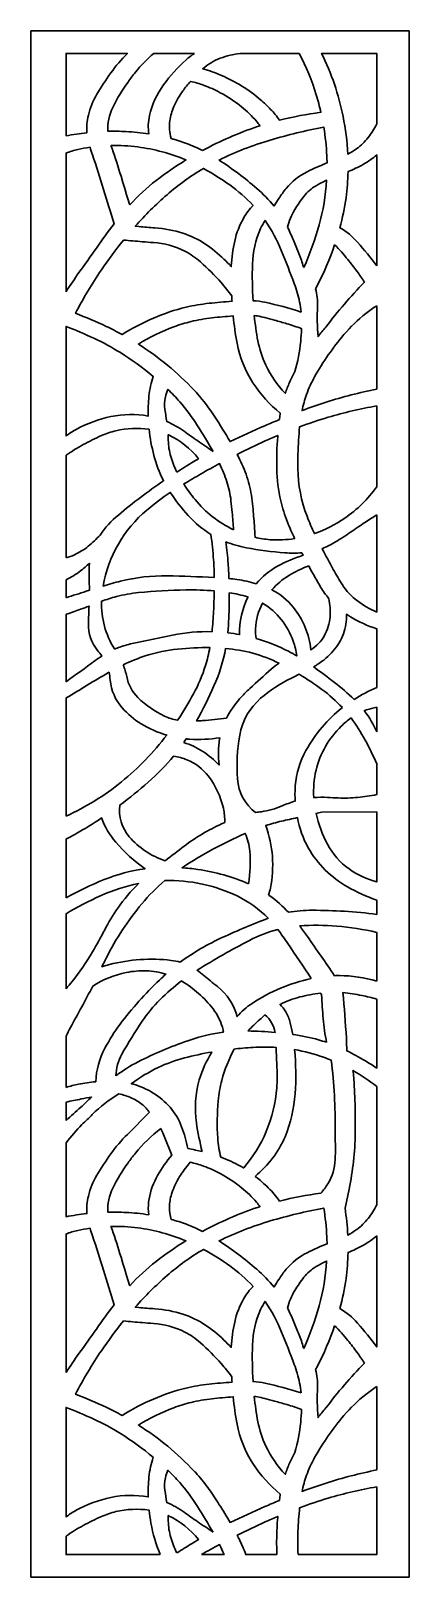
# Model space of a CAD drawing. Header units: centimetres. Extents: x 10.4 to 14.8, y -9 to 9.
import ezdxf

# ---------------------------------------------------------------- set-up
doc = ezdxf.new("R2010")
doc.units = ezdxf.units.CM
doc.header["$MEASUREMENT"] = 0
doc.layers.add('layer 1', color=7, linetype='Continuous')

msp = doc.modelspace()

# ---------------------------------------------------------------- linework, layer by layer
at = {"layer": 'layer 1', "lineweight": 30}
for points, knots in [([(10.40896, -9.00021), (10.40896, -9.00021), (10.40896, 9.00077), (10.40896, 9.00077), (10.40896, 9.00077), (10.40896, 9.00077), (10.44128, 9.00077), (10.44128, 9.00077), (10.44128, 9.00077), (10.44128, 9.00077), (14.8159, 9.00077), (14.8159, 9.00077), (14.8159, 9.00077), (14.8159, 9.00077), (14.8159, -9.00019), (14.8159, -9.00019), (14.8159, -9.00019), (14.8159, -9.00019), (10.44128, -9.00019), (10.44128, -9.00019), (10.44128, -9.00019), (10.44128, -9.00019), (10.40896, -9.00019), (10.40896, -9.00019)], [0, 0, 0, 0, 0.14285714, 0.14285714, 0.14285714, 0.14285714, 0.28571429, 0.28571429, 0.28571429, 0.28571429, 0.42857143, 0.42857143, 0.42857143, 0.42857143, 0.57142857, 0.57142857, 0.57142857, 0.57142857, 0.71428571, 0.71428571, 0.71428571, 0.71428571, 1, 1, 1, 1]), ([(10.81842, 7.77813), (10.81842, 7.77813), (10.81842, 8.73826), (10.81842, 8.73826), (10.81842, 8.73826), (10.81842, 8.73826), (11.53272, 8.73826), (11.53272, 8.73826), (11.53272, 8.73826), (11.46258, 8.66809), (11.39818, 8.59246), (11.34012, 8.51187), (11.34012, 8.51187), (11.28222, 8.43142), (11.22806, 8.34834), (11.17786, 8.26294), (11.17786, 8.26294), (11.13323, 8.18707), (11.10001, 8.10515), (11.07921, 8.01972), (11.07921, 8.01972), (11.06297, 7.953), (11.05699, 7.88411), (11.06139, 7.81563), (11.06139, 7.81563), (10.97993, 7.80675), (10.89882, 7.79419), (10.81842, 7.77813)], [0, 0, 0, 0, 0.125, 0.125, 0.125, 0.125, 0.25, 0.25, 0.25, 0.25, 0.375, 0.375, 0.375, 0.375, 0.5, 0.5, 0.5, 0.5, 0.625, 0.625, 0.625, 0.625, 0.75, 0.75, 0.75, 0.75, 1, 1, 1, 1]), ([(12.31498, 8.73826), (12.27949, 8.71533), (12.24584, 8.68959), (12.21457, 8.66116), (12.21457, 8.66116), (12.11805, 8.5737), (12.03072, 8.47673), (11.95399, 8.37151), (11.95399, 8.37151), (11.87598, 8.26468), (11.82057, 8.14307), (11.79114, 8.01419), (11.79114, 8.01419), (11.7753, 7.94468), (11.77242, 7.87291), (11.78259, 7.80243), (11.78259, 7.80243), (11.69447, 7.8156), (11.60573, 7.82442), (11.51675, 7.82897), (11.51675, 7.82897), (11.44663, 7.83253), (11.37654, 7.83347), (11.30631, 7.83188), (11.30631, 7.83188), (11.30062, 7.92763), (11.31981, 8.02325), (11.36196, 8.10946), (11.36196, 8.10946), (11.41282, 8.21338), (11.4727, 8.3126), (11.54078, 8.40609), (11.54078, 8.40609), (11.56834, 8.44473), (11.5969, 8.48262), (11.6266, 8.51956), (11.6266, 8.51956), (11.69031, 8.5995), (11.76187, 8.67279), (11.84039, 8.73826), (11.84039, 8.73826), (11.84039, 8.73826), (12.31498, 8.73826), (12.31498, 8.73826)], [0, 0, 0, 0, 0.08333333, 0.08333333, 0.08333333, 0.08333333, 0.16666667, 0.16666667, 0.16666667, 0.16666667, 0.25, 0.25, 0.25, 0.25, 0.33333333, 0.33333333, 0.33333333, 0.33333333, 0.41666667, 0.41666667, 0.41666667, 0.41666667, 0.5, 0.5, 0.5, 0.5, 0.58333333, 0.58333333, 0.58333333, 0.58333333, 0.66666667, 0.66666667, 0.66666667, 0.66666667, 0.75, 0.75, 0.75, 0.75, 0.83333333, 0.83333333, 0.83333333, 0.83333333, 1, 1, 1, 1]), ([(13.53591, 8.73826), (13.61659, 8.58429), (13.68287, 8.42316), (13.73377, 8.25694), (13.73377, 8.25694), (13.75413, 8.18982), (13.77213, 8.122), (13.78777, 8.05359), (13.78777, 8.05359), (13.62572, 8.03204), (13.46506, 8.00132), (13.30646, 7.96171), (13.30646, 7.96171), (13.27483, 8.00609), (13.24018, 8.0481), (13.20267, 8.08764), (13.20267, 8.08764), (13.16516, 8.12702), (13.12569, 8.16458), (13.08438, 8.19996), (13.08438, 8.19996), (12.94722, 8.31633), (12.79359, 8.41173), (12.62844, 8.48314), (12.62844, 8.48314), (12.55814, 8.51345), (12.48587, 8.53896), (12.41213, 8.55951), (12.41213, 8.55951), (12.47198, 8.61264), (12.54097, 8.65434), (12.61573, 8.68263), (12.61573, 8.68263), (12.69027, 8.71068), (12.768, 8.72938), (12.84713, 8.73826), (12.84713, 8.73826), (12.84713, 8.73826), (13.53591, 8.73826), (13.53591, 8.73826)], [0, 0, 0, 0, 0.09090909, 0.09090909, 0.09090909, 0.09090909, 0.18181818, 0.18181818, 0.18181818, 0.18181818, 0.27272727, 0.27272727, 0.27272727, 0.27272727, 0.36363636, 0.36363636, 0.36363636, 0.36363636, 0.45454545, 0.45454545, 0.45454545, 0.45454545, 0.54545455, 0.54545455, 0.54545455, 0.54545455, 0.63636364, 0.63636364, 0.63636364, 0.63636364, 0.72727273, 0.72727273, 0.72727273, 0.72727273, 0.81818182, 0.81818182, 0.81818182, 0.81818182, 1, 1, 1, 1]), ([(14.43879, 7.91788), (14.4114, 7.862), (14.37822, 7.80913), (14.33982, 7.76023), (14.33982, 7.76023), (14.3013, 7.71121), (14.25633, 7.66772), (14.20598, 7.63087), (14.20598, 7.63087), (14.17279, 7.60716), (14.13806, 7.58565), (14.10194, 7.56648), (14.10194, 7.56648), (14.09416, 7.71408), (14.07557, 7.86081), (14.04637, 8.00564), (14.04637, 8.00564), (13.99519, 8.25967), (13.91131, 8.50589), (13.79657, 8.73826), (13.79657, 8.73826), (13.79657, 8.73826), (14.43879, 8.73826), (14.43879, 8.73826), (14.43879, 8.73826), (14.43879, 8.73826), (14.43879, 7.91788), (14.43879, 7.91788)], [0, 0, 0, 0, 0.125, 0.125, 0.125, 0.125, 0.25, 0.25, 0.25, 0.25, 0.375, 0.375, 0.375, 0.375, 0.5, 0.5, 0.5, 0.5, 0.625, 0.625, 0.625, 0.625, 0.75, 0.75, 0.75, 0.75, 1, 1, 1, 1]), ([(12.408, 7.60822), (12.3471, 7.63928), (12.28454, 7.66698), (12.22067, 7.69124), (12.22067, 7.69124), (12.16216, 7.71316), (12.10256, 7.73225), (12.04223, 7.7485), (12.04223, 7.7485), (12.03238, 7.78199), (12.02617, 7.81642), (12.02345, 7.85112), (12.02345, 7.85112), (12.02081, 7.88602), (12.02244, 7.92101), (12.02816, 7.95544), (12.02816, 7.95544), (12.03682, 8.01213), (12.05294, 8.0674), (12.07591, 8.11997), (12.07591, 8.11997), (12.10364, 8.18417), (12.13838, 8.24511), (12.17937, 8.30171), (12.17937, 8.30171), (12.20702, 8.34048), (12.23665, 8.37776), (12.26793, 8.41348), (12.26793, 8.41348), (12.32, 8.40217), (12.37116, 8.38725), (12.42118, 8.36883), (12.42118, 8.36883), (12.48777, 8.34423), (12.55257, 8.31516), (12.61521, 8.28184), (12.61521, 8.28184), (12.70338, 8.23458), (12.78698, 8.17914), (12.86478, 8.11623), (12.86478, 8.11623), (12.92708, 8.06569), (12.9848, 8.00976), (13.03718, 7.94896), (13.03718, 7.94896), (13.05153, 7.93206), (13.06523, 7.91457), (13.07836, 7.89676), (13.07836, 7.89676), (13.06883, 7.89377), (13.05931, 7.89063), (13.04979, 7.88746), (13.04979, 7.88746), (12.82834, 7.81279), (12.61367, 7.71938), (12.408, 7.60824)], [0, 0, 0, 0, 0.06666667, 0.06666667, 0.06666667, 0.06666667, 0.13333333, 0.13333333, 0.13333333, 0.13333333, 0.2, 0.2, 0.2, 0.2, 0.26666667, 0.26666667, 0.26666667, 0.26666667, 0.33333333, 0.33333333, 0.33333333, 0.33333333, 0.4, 0.4, 0.4, 0.4, 0.46666667, 0.46666667, 0.46666667, 0.46666667, 0.53333333, 0.53333333, 0.53333333, 0.53333333, 0.6, 0.6, 0.6, 0.6, 0.66666667, 0.66666667, 0.66666667, 0.66666667, 0.73333333, 0.73333333, 0.73333333, 0.73333333, 0.8, 0.8, 0.8, 0.8, 0.86666667, 0.86666667, 0.86666667, 0.86666667, 1, 1, 1, 1]), ([(13.2423, 6.95977), (13.1814, 7.03488), (13.11398, 7.10439), (13.04093, 7.16753), (13.04093, 7.16753), (12.90206, 7.28741), (12.75525, 7.39757), (12.60126, 7.49726), (12.60126, 7.49726), (12.79328, 7.59195), (12.99313, 7.66992), (13.19854, 7.73018), (13.19854, 7.73018), (13.40368, 7.79036), (13.61169, 7.84057), (13.82169, 7.88055), (13.82169, 7.88055), (13.83998, 7.77013), (13.85178, 7.65858), (13.85711, 7.54675), (13.85711, 7.54675), (13.85846, 7.51896), (13.85928, 7.49112), (13.85964, 7.46331), (13.85964, 7.46331), (13.7806, 7.43226), (13.70291, 7.39798), (13.62664, 7.36045), (13.62664, 7.36045), (13.53271, 7.31418), (13.44981, 7.24826), (13.38362, 7.16713), (13.38362, 7.16713), (13.35307, 7.12976), (13.32444, 7.09081), (13.29787, 7.05044), (13.29787, 7.05044), (13.27835, 7.02082), (13.25985, 6.99064), (13.2423, 6.95977)], [0, 0, 0, 0, 0.09090909, 0.09090909, 0.09090909, 0.09090909, 0.18181818, 0.18181818, 0.18181818, 0.18181818, 0.27272727, 0.27272727, 0.27272727, 0.27272727, 0.36363636, 0.36363636, 0.36363636, 0.36363636, 0.45454545, 0.45454545, 0.45454545, 0.45454545, 0.54545455, 0.54545455, 0.54545455, 0.54545455, 0.63636364, 0.63636364, 0.63636364, 0.63636364, 0.72727273, 0.72727273, 0.72727273, 0.72727273, 0.81818182, 0.81818182, 0.81818182, 0.81818182, 1, 1, 1, 1]), ([(10.81842, 5.96395), (10.81842, 5.96395), (10.81842, 7.57829), (10.81842, 7.57829), (10.81842, 7.57829), (10.86296, 7.5962), (10.90902, 7.61027), (10.95602, 7.62035), (10.95602, 7.62035), (11.003, 7.63043), (11.05018, 7.63888), (11.09773, 7.64564), (11.09773, 7.64564), (11.10754, 7.61592), (11.11753, 7.58632), (11.12766, 7.55668), (11.12766, 7.55668), (11.17176, 7.4235), (11.2141, 7.28978), (11.25469, 7.1554), (11.25469, 7.1554), (11.29513, 7.02137), (11.3363, 6.8876), (11.37828, 6.75403), (11.37828, 6.75403), (11.30737, 6.66146), (11.23848, 6.56752), (11.17153, 6.47213), (11.17153, 6.47213), (11.10462, 6.37668), (11.0372, 6.2816), (10.96937, 6.18691), (10.96937, 6.18691), (10.91714, 6.11392), (10.86675, 6.03962), (10.81842, 5.96395)], [0, 0, 0, 0, 0.1, 0.1, 0.1, 0.1, 0.2, 0.2, 0.2, 0.2, 0.3, 0.3, 0.3, 0.3, 0.4, 0.4, 0.4, 0.4, 0.5, 0.5, 0.5, 0.5, 0.6, 0.6, 0.6, 0.6, 0.7, 0.7, 0.7, 0.7, 0.8, 0.8, 0.8, 0.8, 1, 1, 1, 1]), ([(11.56047, 6.97413), (11.56047, 6.97413), (11.55434, 6.99407), (11.55434, 6.99407), (11.55434, 6.99407), (11.55434, 6.99407), (11.54555, 7.02311), (11.54555, 7.02311), (11.54555, 7.02311), (11.54555, 7.02311), (11.52417, 7.09436), (11.52417, 7.09436), (11.52417, 7.09436), (11.52417, 7.09436), (11.50261, 7.16557), (11.50261, 7.16557), (11.50261, 7.16557), (11.50261, 7.16557), (11.48109, 7.23675), (11.48109, 7.23675), (11.48109, 7.23675), (11.48109, 7.23675), (11.45943, 7.30793), (11.45943, 7.30793), (11.45943, 7.30793), (11.42636, 7.41656), (11.39141, 7.52454), (11.35441, 7.63187), (11.35441, 7.63187), (11.35042, 7.64313), (11.3466, 7.65447), (11.34291, 7.6658), (11.34291, 7.6658), (11.44659, 7.66832), (11.5503, 7.6631), (11.65318, 7.65038), (11.65318, 7.65038), (11.84662, 7.62543), (12.03582, 7.5743), (12.21538, 7.49826), (12.21538, 7.49826), (12.09532, 7.42573), (11.97962, 7.34611), (11.86885, 7.26005), (11.86885, 7.26005), (11.75797, 7.17387), (11.65478, 7.07828), (11.56047, 6.97413)], [0, 0, 0, 0, 0.07692308, 0.07692308, 0.07692308, 0.07692308, 0.15384615, 0.15384615, 0.15384615, 0.15384615, 0.23076923, 0.23076923, 0.23076923, 0.23076923, 0.30769231, 0.30769231, 0.30769231, 0.30769231, 0.38461538, 0.38461538, 0.38461538, 0.38461538, 0.46153846, 0.46153846, 0.46153846, 0.46153846, 0.53846154, 0.53846154, 0.53846154, 0.53846154, 0.61538462, 0.61538462, 0.61538462, 0.61538462, 0.69230769, 0.69230769, 0.69230769, 0.69230769, 0.76923077, 0.76923077, 0.76923077, 0.76923077, 0.84615385, 0.84615385, 0.84615385, 0.84615385, 1, 1, 1, 1]), ([(11.66569, 6.7224), (11.66569, 6.7224), (11.62901, 6.72582), (11.62901, 6.72582), (11.62901, 6.72582), (11.62901, 6.72582), (11.62439, 6.72624), (11.62439, 6.72624), (11.62439, 6.72624), (11.74022, 6.85645), (11.86415, 6.97928), (11.99542, 7.09398), (11.99542, 7.09398), (12.12688, 7.2088), (12.2688, 7.31105), (12.41932, 7.39942), (12.41932, 7.39942), (12.52511, 7.34134), (12.62751, 7.27719), (12.72586, 7.20715), (12.72586, 7.20715), (12.82446, 7.13706), (12.91565, 7.05726), (12.99832, 6.96898), (12.99832, 6.96898), (12.97794, 6.9474), (12.95856, 6.92474), (12.94036, 6.90113), (12.94036, 6.90113), (12.92213, 6.87759), (12.9055, 6.85278), (12.89075, 6.82689), (12.89075, 6.82689), (12.84124, 6.74183), (12.8051, 6.64967), (12.78353, 6.55359), (12.78353, 6.55359), (12.76214, 6.458), (12.74888, 6.36064), (12.74404, 6.26275), (12.74404, 6.26275), (12.74404, 6.26275), (12.74386, 6.26022), (12.74386, 6.26022), (12.74386, 6.26022), (12.74386, 6.26022), (12.74383, 6.25804), (12.74383, 6.25804), (12.74383, 6.25804), (12.71587, 6.28694), (12.68738, 6.31543), (12.65845, 6.34329), (12.65845, 6.34329), (12.59058, 6.40985), (12.51646, 6.46955), (12.43708, 6.52183), (12.43708, 6.52183), (12.35759, 6.57422), (12.27136, 6.61557), (12.1807, 6.64473), (12.1807, 6.64473), (12.07498, 6.67877), (11.96549, 6.69983), (11.85465, 6.70747), (11.85465, 6.70747), (11.79161, 6.7118), (11.72861, 6.7168), (11.66569, 6.7224)], [0, 0, 0, 0, 0.05555556, 0.05555556, 0.05555556, 0.05555556, 0.11111111, 0.11111111, 0.11111111, 0.11111111, 0.16666667, 0.16666667, 0.16666667, 0.16666667, 0.22222222, 0.22222222, 0.22222222, 0.22222222, 0.27777778, 0.27777778, 0.27777778, 0.27777778, 0.33333333, 0.33333333, 0.33333333, 0.33333333, 0.38888889, 0.38888889, 0.38888889, 0.38888889, 0.44444444, 0.44444444, 0.44444444, 0.44444444, 0.5, 0.5, 0.5, 0.5, 0.55555556, 0.55555556, 0.55555556, 0.55555556, 0.61111111, 0.61111111, 0.61111111, 0.61111111, 0.66666667, 0.66666667, 0.66666667, 0.66666667, 0.72222222, 0.72222222, 0.72222222, 0.72222222, 0.77777778, 0.77777778, 0.77777778, 0.77777778, 0.83333333, 0.83333333, 0.83333333, 0.83333333, 0.88888889, 0.88888889, 0.88888889, 0.88888889, 1, 1, 1, 1]), ([(14.43879, 6.26399), (14.3677, 6.35903), (14.29323, 6.45137), (14.21547, 6.5409), (14.21547, 6.5409), (14.15692, 6.60831), (14.08738, 6.66528), (14.00979, 6.70935), (14.00979, 6.70935), (14.04068, 6.82412), (14.06441, 6.94073), (14.08082, 7.05849), (14.08082, 7.05849), (14.09454, 7.15945), (14.10256, 7.26111), (14.10491, 7.36299), (14.10491, 7.36299), (14.13437, 7.375), (14.16353, 7.38774), (14.19246, 7.40132), (14.19246, 7.40132), (14.2542, 7.43014), (14.31342, 7.46406), (14.36961, 7.50269), (14.36961, 7.50269), (14.39341, 7.5196), (14.41649, 7.53757), (14.43879, 7.55652), (14.43879, 7.55652), (14.43879, 7.55652), (14.43879, 6.26399), (14.43879, 6.26399)], [0, 0, 0, 0, 0.11111111, 0.11111111, 0.11111111, 0.11111111, 0.22222222, 0.22222222, 0.22222222, 0.22222222, 0.33333333, 0.33333333, 0.33333333, 0.33333333, 0.44444444, 0.44444444, 0.44444444, 0.44444444, 0.55555556, 0.55555556, 0.55555556, 0.55555556, 0.66666667, 0.66666667, 0.66666667, 0.66666667, 0.77777778, 0.77777778, 0.77777778, 0.77777778, 1, 1, 1, 1]), ([(13.58763, 6.24527), (13.58763, 6.24527), (13.58494, 6.2548), (13.58494, 6.2548), (13.58494, 6.2548), (13.57014, 6.30775), (13.55236, 6.35973), (13.53154, 6.41061), (13.53154, 6.41061), (13.51084, 6.4614), (13.49011, 6.5121), (13.46915, 6.56281), (13.46915, 6.56281), (13.44799, 6.61428), (13.4247, 6.66482), (13.39956, 6.71432), (13.39956, 6.71432), (13.41633, 6.78695), (13.4449, 6.85645), (13.484, 6.92002), (13.484, 6.92002), (13.51612, 6.97384), (13.55158, 7.02547), (13.59029, 7.07486), (13.59029, 7.07486), (13.62932, 7.12449), (13.67722, 7.16649), (13.73166, 7.19858), (13.73166, 7.19858), (13.76544, 7.21886), (13.80032, 7.23732), (13.83617, 7.25365), (13.83617, 7.25365), (13.84236, 7.25648), (13.84866, 7.25929), (13.85483, 7.26206), (13.85483, 7.26206), (13.8437, 7.08601), (13.81465, 6.9115), (13.76809, 6.74139), (13.76809, 6.74139), (13.72163, 6.57131), (13.66124, 6.40541), (13.58763, 6.24527)], [0, 0, 0, 0, 0.08333333, 0.08333333, 0.08333333, 0.08333333, 0.16666667, 0.16666667, 0.16666667, 0.16666667, 0.25, 0.25, 0.25, 0.25, 0.33333333, 0.33333333, 0.33333333, 0.33333333, 0.41666667, 0.41666667, 0.41666667, 0.41666667, 0.5, 0.5, 0.5, 0.5, 0.58333333, 0.58333333, 0.58333333, 0.58333333, 0.66666667, 0.66666667, 0.66666667, 0.66666667, 0.75, 0.75, 0.75, 0.75, 0.83333333, 0.83333333, 0.83333333, 0.83333333, 1, 1, 1, 1]), ([(13.55689, 5.72808), (13.41866, 5.77341), (13.27817, 5.81137), (13.13585, 5.84187), (13.13585, 5.84187), (13.09077, 5.85144), (13.04494, 5.85752), (12.99878, 5.86), (12.99878, 5.86), (12.98879, 6.00136), (12.98609, 6.14317), (12.99081, 6.28482), (12.99081, 6.28482), (12.99555, 6.42758), (13.02776, 6.56828), (13.08548, 6.699), (13.08548, 6.699), (13.10015, 6.73215), (13.11776, 6.76386), (13.13819, 6.79393), (13.13819, 6.79393), (13.21434, 6.68191), (13.27861, 6.56227), (13.32978, 6.43686), (13.32978, 6.43686), (13.38088, 6.31183), (13.4305, 6.18622), (13.47854, 6.05993), (13.47854, 6.05993), (13.49147, 6.02605), (13.50306, 5.99168), (13.51338, 5.95684), (13.51338, 5.95684), (13.53484, 5.88208), (13.54941, 5.80552), (13.55685, 5.72808)], [0, 0, 0, 0, 0.1, 0.1, 0.1, 0.1, 0.2, 0.2, 0.2, 0.2, 0.3, 0.3, 0.3, 0.3, 0.4, 0.4, 0.4, 0.4, 0.5, 0.5, 0.5, 0.5, 0.6, 0.6, 0.6, 0.6, 0.7, 0.7, 0.7, 0.7, 0.8, 0.8, 0.8, 0.8, 1, 1, 1, 1]), ([(11.48827, 6.56592), (11.52462, 6.56281), (11.56096, 6.55954), (11.59741, 6.55617), (11.59741, 6.55617), (11.63383, 6.55274), (11.67025, 6.54968), (11.70666, 6.5468), (11.70666, 6.5468), (11.75, 6.54344), (11.79333, 6.54017), (11.83668, 6.53708), (11.83668, 6.53708), (11.96424, 6.52771), (12.08876, 6.49359), (12.20323, 6.43647), (12.20323, 6.43647), (12.26856, 6.40293), (12.32933, 6.36109), (12.38391, 6.31198), (12.38391, 6.31198), (12.46877, 6.2357), (12.54952, 6.1551), (12.62607, 6.07058), (12.62607, 6.07058), (12.67009, 6.0219), (12.71118, 5.97049), (12.74909, 5.91687), (12.74909, 5.91687), (12.75031, 5.89576), (12.75173, 5.87463), (12.75322, 5.85346), (12.75322, 5.85346), (12.66343, 5.84723), (12.57383, 5.83919), (12.48438, 5.82961), (12.48438, 5.82961), (12.39478, 5.81989), (12.30593, 5.80488), (12.21815, 5.78464), (12.21815, 5.78464), (12.08748, 5.75288), (11.9597, 5.71025), (11.83606, 5.65727), (11.83606, 5.65727), (11.71003, 5.60319), (11.5886, 5.53928), (11.47273, 5.46606), (11.47273, 5.46606), (11.41137, 5.49957), (11.34909, 5.53132), (11.28592, 5.56115), (11.28592, 5.56115), (11.16891, 5.61654), (11.04977, 5.66729), (10.92872, 5.71315), (10.92872, 5.71315), (11.01918, 5.88791), (11.12006, 6.05705), (11.23086, 6.21959), (11.23086, 6.21959), (11.31199, 6.33851), (11.39784, 6.454), (11.48827, 6.56592)], [0, 0, 0, 0, 0.05882353, 0.05882353, 0.05882353, 0.05882353, 0.11764706, 0.11764706, 0.11764706, 0.11764706, 0.17647059, 0.17647059, 0.17647059, 0.17647059, 0.23529412, 0.23529412, 0.23529412, 0.23529412, 0.29411765, 0.29411765, 0.29411765, 0.29411765, 0.35294118, 0.35294118, 0.35294118, 0.35294118, 0.41176471, 0.41176471, 0.41176471, 0.41176471, 0.47058824, 0.47058824, 0.47058824, 0.47058824, 0.52941176, 0.52941176, 0.52941176, 0.52941176, 0.58823529, 0.58823529, 0.58823529, 0.58823529, 0.64705882, 0.64705882, 0.64705882, 0.64705882, 0.70588235, 0.70588235, 0.70588235, 0.70588235, 0.76470588, 0.76470588, 0.76470588, 0.76470588, 0.82352941, 0.82352941, 0.82352941, 0.82352941, 0.88235294, 0.88235294, 0.88235294, 0.88235294, 1, 1, 1, 1]), ([(13.7256, 5.99917), (13.7256, 5.99917), (13.74332, 6.03344), (13.74332, 6.03344), (13.74332, 6.03344), (13.823, 6.18686), (13.89151, 6.34579), (13.94839, 6.50899), (13.94839, 6.50899), (13.97706, 6.48352), (14.00401, 6.45605), (14.02898, 6.42694), (14.02898, 6.42694), (14.0539, 6.39779), (14.07829, 6.3683), (14.10216, 6.33819), (14.10216, 6.33819), (14.13899, 6.29281), (14.17489, 6.24668), (14.20996, 6.19983), (14.20996, 6.19983), (14.24017, 6.15934), (14.26863, 6.11749), (14.29514, 6.07439), (14.29514, 6.07439), (14.13489, 5.90984), (13.98469, 5.73571), (13.84534, 5.55301), (13.84534, 5.55301), (13.81411, 5.51661), (13.78372, 5.47954), (13.75437, 5.44162), (13.75437, 5.44162), (13.74561, 5.55925), (13.74367, 5.67732), (13.74864, 5.79514), (13.74864, 5.79514), (13.75142, 5.86398), (13.74373, 5.93276), (13.7256, 5.99917)], [0, 0, 0, 0, 0.09090909, 0.09090909, 0.09090909, 0.09090909, 0.18181818, 0.18181818, 0.18181818, 0.18181818, 0.27272727, 0.27272727, 0.27272727, 0.27272727, 0.36363636, 0.36363636, 0.36363636, 0.36363636, 0.45454545, 0.45454545, 0.45454545, 0.45454545, 0.54545455, 0.54545455, 0.54545455, 0.54545455, 0.63636364, 0.63636364, 0.63636364, 0.63636364, 0.72727273, 0.72727273, 0.72727273, 0.72727273, 0.81818182, 0.81818182, 0.81818182, 0.81818182, 1, 1, 1, 1]), ([(14.43879, 5.80116), (14.43879, 5.80116), (14.43879, 4.83084), (14.43879, 4.83084), (14.43879, 4.83084), (14.23951, 4.79092), (14.04266, 4.74031), (13.84902, 4.67899), (13.84902, 4.67899), (13.75476, 4.64859), (13.66132, 4.61599), (13.56876, 4.58105), (13.56876, 4.58105), (13.58171, 4.64483), (13.59916, 4.70775), (13.6209, 4.7691), (13.6209, 4.7691), (13.64658, 4.84003), (13.67818, 4.90885), (13.71524, 4.97461), (13.71524, 4.97461), (13.81325, 5.14872), (13.92773, 5.31307), (14.05708, 5.46536), (14.05708, 5.46536), (14.13326, 5.55508), (14.21822, 5.63697), (14.31063, 5.70992), (14.31063, 5.70992), (14.35178, 5.74241), (14.39464, 5.77283), (14.43879, 5.80116)], [0, 0, 0, 0, 0.11111111, 0.11111111, 0.11111111, 0.11111111, 0.22222222, 0.22222222, 0.22222222, 0.22222222, 0.33333333, 0.33333333, 0.33333333, 0.33333333, 0.44444444, 0.44444444, 0.44444444, 0.44444444, 0.55555556, 0.55555556, 0.55555556, 0.55555556, 0.66666667, 0.66666667, 0.66666667, 0.66666667, 0.77777778, 0.77777778, 0.77777778, 0.77777778, 1, 1, 1, 1]), ([(13.30396, 4.47573), (13.24778, 4.45231), (13.19185, 4.42856), (13.13591, 4.40456), (13.13591, 4.40456), (12.99946, 4.34574), (12.86414, 4.2842), (12.73013, 4.22006), (12.73013, 4.22006), (12.6726, 4.31762), (12.61316, 4.41395), (12.55167, 4.50905), (12.55167, 4.50905), (12.4902, 4.60431), (12.42176, 4.69485), (12.34687, 4.78008), (12.34687, 4.78008), (12.33526, 4.79321), (12.3233, 4.80617), (12.31114, 4.81898), (12.31114, 4.81898), (12.11707, 5.02315), (11.89914, 5.20295), (11.66165, 5.35444), (11.66165, 5.35444), (11.79225, 5.43559), (11.93076, 5.50304), (12.07514, 5.55575), (12.07514, 5.55575), (12.14045, 5.58011), (12.20716, 5.60069), (12.27485, 5.61741), (12.27485, 5.61741), (12.35538, 5.63688), (12.43699, 5.65113), (12.51935, 5.66022), (12.51935, 5.66022), (12.60167, 5.66933), (12.68408, 5.67674), (12.76663, 5.68253), (12.76663, 5.68253), (12.7763, 5.5762), (12.79129, 5.47048), (12.81151, 5.36569), (12.81151, 5.36569), (12.84307, 5.20166), (12.90584, 5.04528), (12.99637, 4.90482), (12.99637, 4.90482), (13.08301, 4.77059), (13.19072, 4.65119), (13.31531, 4.55119), (13.31531, 4.55119), (13.31176, 4.5304), (13.30852, 4.50956), (13.30567, 4.48857), (13.30567, 4.48857), (13.30514, 4.48433), (13.30449, 4.48006), (13.30396, 4.47573)], [0, 0, 0, 0, 0.0625, 0.0625, 0.0625, 0.0625, 0.125, 0.125, 0.125, 0.125, 0.1875, 0.1875, 0.1875, 0.1875, 0.25, 0.25, 0.25, 0.25, 0.3125, 0.3125, 0.3125, 0.3125, 0.375, 0.375, 0.375, 0.375, 0.4375, 0.4375, 0.4375, 0.4375, 0.5, 0.5, 0.5, 0.5, 0.5625, 0.5625, 0.5625, 0.5625, 0.625, 0.625, 0.625, 0.625, 0.6875, 0.6875, 0.6875, 0.6875, 0.75, 0.75, 0.75, 0.75, 0.8125, 0.8125, 0.8125, 0.8125, 0.875, 0.875, 0.875, 0.875, 1, 1, 1, 1]), ([(13.4859, 5.03567), (13.4633, 4.99425), (13.4422, 4.95196), (13.42259, 4.90901), (13.42259, 4.90901), (13.40384, 4.86749), (13.38716, 4.82503), (13.37248, 4.78194), (13.37248, 4.78194), (13.28023, 4.87824), (13.20399, 4.9888), (13.14657, 5.10919), (13.14657, 5.10919), (13.10445, 5.1994), (13.07345, 5.29448), (13.05435, 5.39222), (13.05435, 5.39222), (13.03526, 5.48965), (13.02125, 5.58807), (13.0123, 5.68694), (13.0123, 5.68694), (13.0244, 5.68565), (13.03633, 5.68392), (13.04823, 5.6819), (13.04823, 5.6819), (13.07709, 5.67685), (13.10575, 5.67071), (13.13409, 5.66338), (13.13409, 5.66338), (13.17218, 5.65363), (13.21014, 5.64343), (13.24808, 5.63288), (13.24808, 5.63288), (13.29608, 5.61993), (13.34394, 5.6064), (13.39165, 5.59235), (13.39165, 5.59235), (13.44944, 5.57509), (13.50646, 5.55566), (13.56289, 5.5342), (13.56289, 5.5342), (13.56126, 5.48455), (13.55782, 5.4349), (13.55249, 5.38551), (13.55249, 5.38551), (13.53993, 5.26726), (13.51762, 5.15022), (13.4859, 5.03567)], [0, 0, 0, 0, 0.07692308, 0.07692308, 0.07692308, 0.07692308, 0.15384615, 0.15384615, 0.15384615, 0.15384615, 0.23076923, 0.23076923, 0.23076923, 0.23076923, 0.30769231, 0.30769231, 0.30769231, 0.30769231, 0.38461538, 0.38461538, 0.38461538, 0.38461538, 0.46153846, 0.46153846, 0.46153846, 0.46153846, 0.53846154, 0.53846154, 0.53846154, 0.53846154, 0.61538462, 0.61538462, 0.61538462, 0.61538462, 0.69230769, 0.69230769, 0.69230769, 0.69230769, 0.76923077, 0.76923077, 0.76923077, 0.76923077, 0.84615385, 0.84615385, 0.84615385, 0.84615385, 1, 1, 1, 1]), ([(10.81842, 4.28242), (10.81842, 4.28242), (10.81842, 5.56025), (10.81842, 5.56025), (10.81842, 5.56025), (10.92806, 5.51809), (11.03621, 5.47207), (11.14269, 5.4223), (11.14269, 5.4223), (11.24924, 5.37259), (11.35284, 5.31686), (11.453, 5.25527), (11.453, 5.25527), (11.58601, 5.17147), (11.71341, 5.07896), (11.83429, 4.97849), (11.83429, 4.97849), (11.809, 4.9045), (11.7923, 4.82798), (11.78459, 4.75022), (11.78459, 4.75022), (11.77673, 4.67264), (11.7738, 4.59465), (11.77568, 4.51675), (11.77568, 4.51675), (11.63208, 4.54324), (11.48474, 4.5412), (11.34194, 4.51082), (11.34194, 4.51082), (11.19982, 4.48052), (11.06269, 4.43043), (10.93455, 4.36185), (10.93455, 4.36185), (10.89306, 4.33967), (10.8541, 4.31306), (10.81842, 4.28242)], [0, 0, 0, 0, 0.1, 0.1, 0.1, 0.1, 0.2, 0.2, 0.2, 0.2, 0.3, 0.3, 0.3, 0.3, 0.4, 0.4, 0.4, 0.4, 0.5, 0.5, 0.5, 0.5, 0.6, 0.6, 0.6, 0.6, 0.7, 0.7, 0.7, 0.7, 0.8, 0.8, 0.8, 0.8, 1, 1, 1, 1]), ([(12.53132, 4.10574), (12.50199, 4.12656), (12.47234, 4.14697), (12.44251, 4.16721), (12.44251, 4.16721), (12.41258, 4.18746), (12.38274, 4.2078), (12.35292, 4.22819), (12.35292, 4.22819), (12.30001, 4.26486), (12.2472, 4.30192), (12.19467, 4.33903), (12.19467, 4.33903), (12.13157, 4.3837), (12.06393, 4.42145), (11.99276, 4.4517), (11.99276, 4.4517), (11.98484, 4.49924), (11.97766, 4.54688), (11.97105, 4.59465), (11.97105, 4.59465), (11.96444, 4.64274), (11.96586, 4.69162), (11.97547, 4.73925), (11.97547, 4.73925), (11.98184, 4.76972), (11.99171, 4.7993), (12.00507, 4.82747), (12.00507, 4.82747), (12.0531, 4.7817), (12.09917, 4.73397), (12.14309, 4.68429), (12.14309, 4.68429), (12.21968, 4.59659), (12.28927, 4.50295), (12.35132, 4.40451), (12.35132, 4.40451), (12.41331, 4.3061), (12.4733, 4.20653), (12.53132, 4.10574)], [0, 0, 0, 0, 0.09090909, 0.09090909, 0.09090909, 0.09090909, 0.18181818, 0.18181818, 0.18181818, 0.18181818, 0.27272727, 0.27272727, 0.27272727, 0.27272727, 0.36363636, 0.36363636, 0.36363636, 0.36363636, 0.45454545, 0.45454545, 0.45454545, 0.45454545, 0.54545455, 0.54545455, 0.54545455, 0.54545455, 0.63636364, 0.63636364, 0.63636364, 0.63636364, 0.72727273, 0.72727273, 0.72727273, 0.72727273, 0.81818182, 0.81818182, 0.81818182, 0.81818182, 1, 1, 1, 1]), ([(14.43879, 3.69459), (14.33702, 3.55101), (14.21049, 3.42648), (14.0653, 3.32695), (14.0653, 3.32695), (13.95634, 3.25228), (13.83797, 3.1922), (13.71334, 3.14836), (13.71334, 3.14836), (13.68205, 3.21432), (13.65318, 3.28141), (13.62698, 3.34948), (13.62698, 3.34948), (13.55856, 3.52722), (13.52208, 3.71573), (13.5193, 3.9062), (13.5193, 3.9062), (13.51768, 4.0165), (13.52053, 4.12687), (13.52767, 4.23704), (13.52767, 4.23704), (13.53106, 4.28858), (13.53526, 4.34016), (13.54036, 4.3916), (13.54036, 4.3916), (13.65, 4.43209), (13.76086, 4.46908), (13.87279, 4.50237), (13.87279, 4.50237), (14.05869, 4.5576), (14.24765, 4.60152), (14.43879, 4.63422), (14.43879, 4.63422), (14.43879, 4.63422), (14.43879, 3.69459), (14.43879, 3.69459)], [0, 0, 0, 0, 0.1, 0.1, 0.1, 0.1, 0.2, 0.2, 0.2, 0.2, 0.3, 0.3, 0.3, 0.3, 0.4, 0.4, 0.4, 0.4, 0.5, 0.5, 0.5, 0.5, 0.6, 0.6, 0.6, 0.6, 0.7, 0.7, 0.7, 0.7, 0.8, 0.8, 0.8, 0.8, 1, 1, 1, 1]), ([(10.81842, 2.86464), (10.81842, 2.86464), (10.81842, 4.06005), (10.81842, 4.06005), (10.81842, 4.06005), (10.8827, 4.10579), (10.94976, 4.14758), (11.01925, 4.18508), (11.01925, 4.18508), (11.08865, 4.22251), (11.15957, 4.25733), (11.23168, 4.28931), (11.23168, 4.28931), (11.28571, 4.31338), (11.34194, 4.3324), (11.39952, 4.34616), (11.39952, 4.34616), (11.52604, 4.37557), (11.65712, 4.38146), (11.78584, 4.36319), (11.78584, 4.36319), (11.79705, 4.26012), (11.81598, 4.15811), (11.84248, 4.05796), (11.84248, 4.05796), (11.86897, 3.95763), (11.90593, 3.86036), (11.95264, 3.7676), (11.95264, 3.7676), (11.95264, 3.7676), (11.95498, 3.7629), (11.95498, 3.7629), (11.95498, 3.7629), (11.77244, 3.63936), (11.59657, 3.50629), (11.42811, 3.36417), (11.42811, 3.36417), (11.34743, 3.2961), (11.27589, 3.21801), (11.21512, 3.13174), (11.21512, 3.13174), (11.17269, 3.08487), (11.12668, 3.04133), (11.07757, 3.00155), (11.07757, 3.00155), (11.02837, 2.96166), (10.97435, 2.92807), (10.91682, 2.90154), (10.91682, 2.90154), (10.88492, 2.88698), (10.85203, 2.8747), (10.81842, 2.86464)], [0, 0, 0, 0, 0.07142857, 0.07142857, 0.07142857, 0.07142857, 0.14285714, 0.14285714, 0.14285714, 0.14285714, 0.21428571, 0.21428571, 0.21428571, 0.21428571, 0.28571429, 0.28571429, 0.28571429, 0.28571429, 0.35714286, 0.35714286, 0.35714286, 0.35714286, 0.42857143, 0.42857143, 0.42857143, 0.42857143, 0.5, 0.5, 0.5, 0.5, 0.57142857, 0.57142857, 0.57142857, 0.57142857, 0.64285714, 0.64285714, 0.64285714, 0.64285714, 0.71428571, 0.71428571, 0.71428571, 0.71428571, 0.78571429, 0.78571429, 0.78571429, 0.78571429, 0.85714286, 0.85714286, 0.85714286, 0.85714286, 1, 1, 1, 1]), ([(12.11006, 3.86511), (12.08088, 3.92258), (12.05711, 3.98276), (12.03903, 4.04459), (12.03903, 4.04459), (12.02081, 4.10675), (12.01105, 4.17094), (12.01003, 4.23562), (12.01003, 4.23562), (12.00973, 4.25708), (12.00921, 4.2786), (12.00859, 4.30016), (12.00859, 4.30016), (12.01019, 4.29944), (12.01172, 4.2987), (12.01323, 4.29797), (12.01323, 4.29797), (12.14862, 4.23254), (12.26778, 4.1378), (12.36189, 4.0207), (12.36189, 4.0207), (12.30638, 3.98778), (12.25116, 3.95412), (12.19641, 3.91988), (12.19641, 3.91988), (12.16752, 3.90178), (12.13871, 3.8835), (12.11006, 3.86511)], [0, 0, 0, 0, 0.125, 0.125, 0.125, 0.125, 0.25, 0.25, 0.25, 0.25, 0.375, 0.375, 0.375, 0.375, 0.5, 0.5, 0.5, 0.5, 0.625, 0.625, 0.625, 0.625, 0.75, 0.75, 0.75, 0.75, 1, 1, 1, 1]), ([(13.01332, 3.24226), (13.01332, 3.24226), (13.01122, 3.2698), (13.01122, 3.2698), (13.01122, 3.2698), (13.01122, 3.2698), (13.00911, 3.29731), (13.00911, 3.29731), (13.00911, 3.29731), (13.00911, 3.29731), (13.00685, 3.32483), (13.00685, 3.32483), (13.00685, 3.32483), (13.00685, 3.32483), (13.00446, 3.35235), (13.00446, 3.35235), (13.00446, 3.35235), (13.00446, 3.35235), (13.00212, 3.37976), (13.00212, 3.37976), (13.00212, 3.37976), (13.00212, 3.37976), (12.99959, 3.40726), (12.99959, 3.40726), (12.99959, 3.40726), (12.99959, 3.40726), (12.99698, 3.43471), (12.99698, 3.43471), (12.99698, 3.43471), (12.99698, 3.43471), (12.99437, 3.46222), (12.99437, 3.46222), (12.99437, 3.46222), (12.99038, 3.50631), (12.98502, 3.55029), (12.97835, 3.594), (12.97835, 3.594), (12.96599, 3.67778), (12.94494, 3.75986), (12.91553, 3.8392), (12.91553, 3.8392), (12.88618, 3.91846), (12.85193, 3.99576), (12.813, 4.07076), (12.813, 4.07076), (12.92098, 4.12545), (13.03012, 4.17771), (13.14057, 4.22755), (13.14057, 4.22755), (13.18853, 4.24911), (13.23686, 4.27012), (13.28539, 4.29059), (13.28539, 4.29059), (13.28508, 4.28677), (13.28481, 4.28287), (13.28461, 4.2791), (13.28461, 4.2791), (13.27537, 4.15429), (13.27182, 4.02918), (13.27378, 3.90403), (13.27378, 3.90403), (13.27583, 3.77863), (13.29112, 3.65374), (13.31965, 3.53164), (13.31965, 3.53164), (13.34012, 3.44663), (13.36654, 3.36324), (13.39871, 3.28194), (13.39871, 3.28194), (13.42424, 3.21706), (13.45204, 3.15326), (13.48199, 3.09036), (13.48199, 3.09036), (13.38736, 3.07536), (13.29141, 3.07099), (13.19585, 3.07742), (13.19585, 3.07742), (13.13668, 3.08216), (13.07805, 3.09146), (13.02043, 3.1052), (13.02043, 3.1052), (13.01898, 3.15098), (13.01661, 3.19669), (13.01332, 3.24226)], [0, 0, 0, 0, 0.04545455, 0.04545455, 0.04545455, 0.04545455, 0.09090909, 0.09090909, 0.09090909, 0.09090909, 0.13636364, 0.13636364, 0.13636364, 0.13636364, 0.18181818, 0.18181818, 0.18181818, 0.18181818, 0.22727273, 0.22727273, 0.22727273, 0.22727273, 0.27272727, 0.27272727, 0.27272727, 0.27272727, 0.31818182, 0.31818182, 0.31818182, 0.31818182, 0.36363636, 0.36363636, 0.36363636, 0.36363636, 0.40909091, 0.40909091, 0.40909091, 0.40909091, 0.45454545, 0.45454545, 0.45454545, 0.45454545, 0.5, 0.5, 0.5, 0.5, 0.54545455, 0.54545455, 0.54545455, 0.54545455, 0.59090909, 0.59090909, 0.59090909, 0.59090909, 0.63636364, 0.63636364, 0.63636364, 0.63636364, 0.68181818, 0.68181818, 0.68181818, 0.68181818, 0.72727273, 0.72727273, 0.72727273, 0.72727273, 0.77272727, 0.77272727, 0.77272727, 0.77272727, 0.81818182, 0.81818182, 0.81818182, 0.81818182, 0.86363636, 0.86363636, 0.86363636, 0.86363636, 0.90909091, 0.90909091, 0.90909091, 0.90909091, 1, 1, 1, 1]), ([(12.77056, 3.19374), (12.5971, 3.27606), (12.44386, 3.39575), (12.32201, 3.54417), (12.32201, 3.54417), (12.27441, 3.60208), (12.2303, 3.66282), (12.19002, 3.72601), (12.19002, 3.72601), (12.25671, 3.76612), (12.32401, 3.8053), (12.39169, 3.8438), (12.39169, 3.8438), (12.46313, 3.8842), (12.53494, 3.92394), (12.6071, 3.96295), (12.6071, 3.96295), (12.64037, 3.89497), (12.66878, 3.82459), (12.69215, 3.7526), (12.69215, 3.7526), (12.71545, 3.68049), (12.73164, 3.6062), (12.74038, 3.53094), (12.74038, 3.53094), (12.7457, 3.48534), (12.75041, 3.43962), (12.75461, 3.39383), (12.75461, 3.39383), (12.76065, 3.32726), (12.76597, 3.26049), (12.77056, 3.19374)], [0, 0, 0, 0, 0.11111111, 0.11111111, 0.11111111, 0.11111111, 0.22222222, 0.22222222, 0.22222222, 0.22222222, 0.33333333, 0.33333333, 0.33333333, 0.33333333, 0.44444444, 0.44444444, 0.44444444, 0.44444444, 0.55555556, 0.55555556, 0.55555556, 0.55555556, 0.66666667, 0.66666667, 0.66666667, 0.66666667, 0.77777778, 0.77777778, 0.77777778, 0.77777778, 1, 1, 1, 1]), ([(12.5456, 2.63751), (12.36316, 2.64703), (12.18054, 2.6535), (11.99796, 2.6568), (11.99796, 2.6568), (11.81445, 2.66011), (11.63142, 2.6392), (11.45346, 2.59452), (11.45346, 2.59452), (11.3854, 2.57737), (11.31784, 2.55861), (11.25068, 2.53826), (11.25068, 2.53826), (11.3117, 2.88356), (11.4922, 3.19669), (11.76038, 3.42263), (11.76038, 3.42263), (11.84739, 3.49599), (11.93862, 3.5642), (12.03347, 3.62714), (12.03347, 3.62714), (12.09607, 3.53175), (12.1662, 3.44159), (12.2431, 3.35741), (12.2431, 3.35741), (12.32031, 3.27294), (12.40856, 3.19943), (12.50567, 3.1389), (12.50567, 3.1389), (12.52031, 3.04109), (12.53089, 2.94265), (12.53734, 2.84404), (12.53734, 2.84404), (12.5418, 2.77527), (12.54451, 2.70638), (12.5456, 2.63751)], [0, 0, 0, 0, 0.1, 0.1, 0.1, 0.1, 0.2, 0.2, 0.2, 0.2, 0.3, 0.3, 0.3, 0.3, 0.4, 0.4, 0.4, 0.4, 0.5, 0.5, 0.5, 0.5, 0.6, 0.6, 0.6, 0.6, 0.7, 0.7, 0.7, 0.7, 0.8, 0.8, 0.8, 0.8, 1, 1, 1, 1]), ([(14.43879, 3.36582), (14.43879, 3.36582), (14.43879, 2.235), (14.43879, 2.235), (14.43879, 2.235), (14.35926, 2.26907), (14.28391, 2.31225), (14.21436, 2.36371), (14.21436, 2.36371), (14.14451, 2.41545), (14.08467, 2.47955), (14.03795, 2.55291), (14.03795, 2.55291), (14.00092, 2.61103), (13.96596, 2.67037), (13.93284, 2.73081), (13.93284, 2.73081), (13.88895, 2.81131), (13.84528, 2.89188), (13.80181, 2.97265), (13.80181, 2.97265), (13.82912, 2.98314), (13.85582, 2.9951), (13.88183, 3.00843), (13.88183, 3.00843), (13.90778, 3.0219), (13.93341, 3.03602), (13.95857, 3.05092), (13.95857, 3.05092), (14.01773, 3.08688), (14.07586, 3.12455), (14.13303, 3.1637), (14.13303, 3.1637), (14.1892, 3.20228), (14.24544, 3.24081), (14.30177, 3.27921), (14.30177, 3.27921), (14.34701, 3.30881), (14.3927, 3.33768), (14.43879, 3.36582)], [0, 0, 0, 0, 0.09090909, 0.09090909, 0.09090909, 0.09090909, 0.18181818, 0.18181818, 0.18181818, 0.18181818, 0.27272727, 0.27272727, 0.27272727, 0.27272727, 0.36363636, 0.36363636, 0.36363636, 0.36363636, 0.45454545, 0.45454545, 0.45454545, 0.45454545, 0.54545455, 0.54545455, 0.54545455, 0.54545455, 0.63636364, 0.63636364, 0.63636364, 0.63636364, 0.72727273, 0.72727273, 0.72727273, 0.72727273, 0.81818182, 0.81818182, 0.81818182, 0.81818182, 1, 1, 1, 1]), ([(12.67856, 3.05269), (12.75602, 3.02287), (12.8362, 2.99998), (12.91777, 2.98452), (12.91777, 2.98452), (13.06683, 2.95635), (13.21743, 2.93648), (13.36874, 2.92527), (13.36874, 2.92527), (13.43421, 2.9203), (13.49993, 2.91999), (13.56546, 2.92433), (13.56546, 2.92433), (13.57043, 2.9149), (13.57546, 2.90549), (13.58041, 2.89605), (13.58041, 2.89605), (13.47756, 2.8643), (13.37838, 2.82194), (13.28435, 2.76967), (13.28435, 2.76967), (13.18978, 2.71717), (13.10555, 2.64795), (13.03563, 2.56534), (13.03563, 2.56534), (12.96162, 2.58667), (12.88618, 2.60288), (12.81003, 2.61385), (12.81003, 2.61385), (12.7791, 2.61827), (12.74816, 2.62196), (12.71721, 2.62506), (12.71721, 2.62506), (12.71501, 2.68263), (12.71177, 2.74011), (12.7074, 2.79755), (12.7074, 2.79755), (12.70062, 2.8829), (12.69097, 2.968), (12.67856, 3.05269)], [0, 0, 0, 0, 0.09090909, 0.09090909, 0.09090909, 0.09090909, 0.18181818, 0.18181818, 0.18181818, 0.18181818, 0.27272727, 0.27272727, 0.27272727, 0.27272727, 0.36363636, 0.36363636, 0.36363636, 0.36363636, 0.45454545, 0.45454545, 0.45454545, 0.45454545, 0.54545455, 0.54545455, 0.54545455, 0.54545455, 0.63636364, 0.63636364, 0.63636364, 0.63636364, 0.72727273, 0.72727273, 0.72727273, 0.72727273, 0.81818182, 0.81818182, 0.81818182, 0.81818182, 1, 1, 1, 1]), ([(10.81842, 2.40163), (10.81842, 2.40163), (10.81842, 2.60984), (10.81842, 2.60984), (10.81842, 2.60984), (10.87749, 2.63989), (10.93388, 2.67481), (10.98696, 2.71449), (10.98696, 2.71449), (11.02343, 2.74193), (11.05817, 2.77183), (11.0908, 2.80392), (11.0908, 2.80392), (11.08699, 2.75135), (11.08593, 2.69858), (11.08774, 2.64593), (11.08774, 2.64593), (11.08958, 2.59323), (11.09053, 2.54059), (11.09053, 2.48796), (11.09053, 2.48796), (11.09053, 2.48796), (11.05458, 2.47653), (11.05458, 2.47653), (11.05458, 2.47653), (11.01523, 2.46397), (10.9759, 2.45156), (10.9365, 2.43934), (10.9365, 2.43934), (10.89701, 2.42703), (10.85766, 2.41448), (10.81842, 2.40163)], [0, 0, 0, 0, 0.11111111, 0.11111111, 0.11111111, 0.11111111, 0.22222222, 0.22222222, 0.22222222, 0.22222222, 0.33333333, 0.33333333, 0.33333333, 0.33333333, 0.44444444, 0.44444444, 0.44444444, 0.44444444, 0.55555556, 0.55555556, 0.55555556, 0.55555556, 0.66666667, 0.66666667, 0.66666667, 0.66666667, 0.77777778, 0.77777778, 0.77777778, 0.77777778, 1, 1, 1, 1]), ([(13.64658, 2.77354), (13.64658, 2.77354), (13.66501, 2.73989), (13.66501, 2.73989), (13.66501, 2.73989), (13.66501, 2.73989), (13.68425, 2.7047), (13.68425, 2.7047), (13.68425, 2.7047), (13.68425, 2.7047), (13.70286, 2.67079), (13.70286, 2.67079), (13.70286, 2.67079), (13.72909, 2.62192), (13.75653, 2.57371), (13.78504, 2.52613), (13.78504, 2.52613), (13.81357, 2.47852), (13.84597, 2.43319), (13.88171, 2.39075), (13.88171, 2.39075), (13.89517, 2.32156), (13.89941, 2.2509), (13.89423, 2.18066), (13.89423, 2.18066), (13.88779, 2.10393), (13.8653, 2.02925), (13.82826, 1.96162), (13.82826, 1.96162), (13.791, 1.89372), (13.73709, 1.8363), (13.6717, 1.79484), (13.6717, 1.79484), (13.65239, 1.97525), (13.58223, 2.14649), (13.46918, 2.28847), (13.46918, 2.28847), (13.40068, 2.37474), (13.3144, 2.44506), (13.2162, 2.49488), (13.2162, 2.49488), (13.27362, 2.55954), (13.34058, 2.61522), (13.41475, 2.65991), (13.41475, 2.65991), (13.48855, 2.70442), (13.56615, 2.74253), (13.64658, 2.77354)], [0, 0, 0, 0, 0.07692308, 0.07692308, 0.07692308, 0.07692308, 0.15384615, 0.15384615, 0.15384615, 0.15384615, 0.23076923, 0.23076923, 0.23076923, 0.23076923, 0.30769231, 0.30769231, 0.30769231, 0.30769231, 0.38461538, 0.38461538, 0.38461538, 0.38461538, 0.46153846, 0.46153846, 0.46153846, 0.46153846, 0.53846154, 0.53846154, 0.53846154, 0.53846154, 0.61538462, 0.61538462, 0.61538462, 0.61538462, 0.69230769, 0.69230769, 0.69230769, 0.69230769, 0.76923077, 0.76923077, 0.76923077, 0.76923077, 0.84615385, 0.84615385, 0.84615385, 0.84615385, 1, 1, 1, 1]), ([(12.52015, 2.0066), (12.36589, 2.01074), (12.21174, 1.99684), (12.06077, 1.9652), (12.06077, 1.9652), (11.91023, 1.93372), (11.75959, 1.90273), (11.60889, 1.87238), (11.60889, 1.87238), (11.55365, 1.86125), (11.49928, 1.84622), (11.44623, 1.82745), (11.44623, 1.82745), (11.42533, 1.82006), (11.40466, 1.81189), (11.38432, 1.80302), (11.38432, 1.80302), (11.38359, 1.80431), (11.38288, 1.80546), (11.38212, 1.80672), (11.38212, 1.80672), (11.27856, 1.97234), (11.22639, 2.16498), (11.23214, 2.36019), (11.23214, 2.36019), (11.28912, 2.38107), (11.34693, 2.39957), (11.40549, 2.41555), (11.40549, 2.41555), (11.49009, 2.43745), (11.57637, 2.45272), (11.66335, 2.46115), (11.66335, 2.46115), (11.84662, 2.47904), (12.03056, 2.48945), (12.21466, 2.49239), (12.21466, 2.49239), (12.32508, 2.49412), (12.43545, 2.49036), (12.54552, 2.48102), (12.54552, 2.48102), (12.54411, 2.40159), (12.54137, 2.32211), (12.53734, 2.24275), (12.53734, 2.24275), (12.53332, 2.16393), (12.52763, 2.08514), (12.52015, 2.0066)], [0, 0, 0, 0, 0.07692308, 0.07692308, 0.07692308, 0.07692308, 0.15384615, 0.15384615, 0.15384615, 0.15384615, 0.23076923, 0.23076923, 0.23076923, 0.23076923, 0.30769231, 0.30769231, 0.30769231, 0.30769231, 0.38461538, 0.38461538, 0.38461538, 0.38461538, 0.46153846, 0.46153846, 0.46153846, 0.46153846, 0.53846154, 0.53846154, 0.53846154, 0.53846154, 0.61538462, 0.61538462, 0.61538462, 0.61538462, 0.69230769, 0.69230769, 0.69230769, 0.69230769, 0.76923077, 0.76923077, 0.76923077, 0.76923077, 0.84615385, 0.84615385, 0.84615385, 0.84615385, 1, 1, 1, 1]), ([(12.72069, 2.46052), (12.79375, 2.44906), (12.86602, 2.43282), (12.93687, 2.41182), (12.93687, 2.41182), (12.93653, 2.41112), (12.93622, 2.41041), (12.93586, 2.4097), (12.93586, 2.4097), (12.87147, 2.27326), (12.83866, 2.12406), (12.83985, 1.97316), (12.83985, 1.97316), (12.7949, 1.98139), (12.74968, 1.98813), (12.70429, 1.99347), (12.70429, 1.99347), (12.71358, 2.1053), (12.71891, 2.21746), (12.72026, 2.3297), (12.72026, 2.3297), (12.72076, 2.37331), (12.72095, 2.41694), (12.72069, 2.46052)], [0, 0, 0, 0, 0.14285714, 0.14285714, 0.14285714, 0.14285714, 0.28571429, 0.28571429, 0.28571429, 0.28571429, 0.42857143, 0.42857143, 0.42857143, 0.42857143, 0.57142857, 0.57142857, 0.57142857, 0.57142857, 0.71428571, 0.71428571, 0.71428571, 0.71428571, 1, 1, 1, 1]), ([(10.81842, 1.42338), (10.81842, 1.42338), (10.81842, 2.209), (10.81842, 2.209), (10.81842, 2.209), (10.87524, 2.22741), (10.93191, 2.24672), (10.98813, 2.26674), (10.98813, 2.26674), (11.02113, 2.27893), (11.05389, 2.29143), (11.08664, 2.30417), (11.08664, 2.30417), (11.08366, 2.23593), (11.08126, 2.16764), (11.07958, 2.09929), (11.07958, 2.09929), (11.07674, 1.98618), (11.11413, 1.87576), (11.18512, 1.78768), (11.18512, 1.78768), (11.20225, 1.76642), (11.21908, 1.74495), (11.23556, 1.72324), (11.23556, 1.72324), (11.20734, 1.70547), (11.17991, 1.68671), (11.15313, 1.66681), (11.15313, 1.66681), (11.04234, 1.58454), (10.93075, 1.50341), (10.81842, 1.42338)], [0, 0, 0, 0, 0.11111111, 0.11111111, 0.11111111, 0.11111111, 0.22222222, 0.22222222, 0.22222222, 0.22222222, 0.33333333, 0.33333333, 0.33333333, 0.33333333, 0.44444444, 0.44444444, 0.44444444, 0.44444444, 0.55555556, 0.55555556, 0.55555556, 0.55555556, 0.66666667, 0.66666667, 0.66666667, 0.66666667, 0.77777778, 0.77777778, 0.77777778, 0.77777778, 1, 1, 1, 1]), ([(13.03506, 1.92719), (13.02804, 1.96484), (13.02505, 2.00317), (13.02613, 2.04143), (13.02613, 2.04143), (13.03096, 2.14549), (13.05893, 2.24719), (13.10784, 2.33919), (13.10784, 2.33919), (13.19235, 2.29075), (13.26652, 2.226), (13.32614, 2.1489), (13.32614, 2.1489), (13.38546, 2.07213), (13.43279, 1.98667), (13.46626, 1.89553), (13.46626, 1.89553), (13.48654, 1.84027), (13.50037, 1.78282), (13.50748, 1.72443), (13.50748, 1.72443), (13.47559, 1.74305), (13.44333, 1.76094), (13.4105, 1.77789), (13.4105, 1.77789), (13.29054, 1.83984), (13.16479, 1.88981), (13.03506, 1.92719)], [0, 0, 0, 0, 0.125, 0.125, 0.125, 0.125, 0.25, 0.25, 0.25, 0.25, 0.375, 0.375, 0.375, 0.375, 0.5, 0.5, 0.5, 0.5, 0.625, 0.625, 0.625, 0.625, 0.75, 0.75, 0.75, 0.75, 1, 1, 1, 1]), ([(14.43879, 1.35497), (14.34679, 1.31708), (14.2582, 1.27153), (14.17397, 1.21872), (14.17397, 1.21872), (14.10189, 1.289), (14.02583, 1.3551), (13.94604, 1.41661), (13.94604, 1.41661), (13.8664, 1.47808), (13.78574, 1.53814), (13.70398, 1.59691), (13.70398, 1.59691), (13.71818, 1.60513), (13.73218, 1.61368), (13.74594, 1.62254), (13.74594, 1.62254), (13.81514, 1.66721), (13.87797, 1.72104), (13.93259, 1.78273), (13.93259, 1.78273), (13.98326, 1.84157), (14.02332, 1.90872), (14.05113, 1.98124), (14.05113, 1.98124), (14.07894, 2.05412), (14.09039, 2.1322), (14.08457, 2.21002), (14.08457, 2.21002), (14.10085, 2.19907), (14.11741, 2.18866), (14.13421, 2.1786), (14.13421, 2.1786), (14.2303, 2.12137), (14.33234, 2.07495), (14.43879, 2.04039), (14.43879, 2.04039), (14.43879, 2.04039), (14.43879, 1.35497), (14.43879, 1.35497)], [0, 0, 0, 0, 0.09090909, 0.09090909, 0.09090909, 0.09090909, 0.18181818, 0.18181818, 0.18181818, 0.18181818, 0.27272727, 0.27272727, 0.27272727, 0.27272727, 0.36363636, 0.36363636, 0.36363636, 0.36363636, 0.45454545, 0.45454545, 0.45454545, 0.45454545, 0.54545455, 0.54545455, 0.54545455, 0.54545455, 0.63636364, 0.63636364, 0.63636364, 0.63636364, 0.72727273, 0.72727273, 0.72727273, 0.72727273, 0.81818182, 0.81818182, 0.81818182, 0.81818182, 1, 1, 1, 1]), ([(11.48388, 1.61997), (11.57044, 1.66234), (11.65987, 1.69844), (11.75156, 1.72826), (11.75156, 1.72826), (11.87125, 1.76575), (11.99433, 1.79122), (12.11908, 1.80418), (12.11908, 1.80418), (12.24372, 1.81723), (12.36894, 1.82263), (12.49417, 1.82045), (12.49417, 1.82045), (12.48132, 1.74993), (12.46435, 1.68027), (12.44333, 1.61168), (12.44333, 1.61168), (12.40753, 1.49754), (12.36072, 1.38713), (12.30364, 1.28197), (12.30364, 1.28197), (12.24659, 1.17703), (12.18461, 1.0748), (12.11778, 0.97581), (12.11778, 0.97581), (12.06526, 0.98484), (12.01421, 1.00101), (11.96596, 1.02386), (11.96596, 1.02386), (11.85164, 1.07804), (11.74707, 1.15097), (11.65678, 1.23966), (11.65678, 1.23966), (11.58917, 1.30609), (11.54324, 1.39152), (11.52501, 1.48449), (11.52501, 1.48449), (11.51596, 1.53094), (11.50215, 1.57635), (11.48388, 1.61997)], [0, 0, 0, 0, 0.09090909, 0.09090909, 0.09090909, 0.09090909, 0.18181818, 0.18181818, 0.18181818, 0.18181818, 0.27272727, 0.27272727, 0.27272727, 0.27272727, 0.36363636, 0.36363636, 0.36363636, 0.36363636, 0.45454545, 0.45454545, 0.45454545, 0.45454545, 0.54545455, 0.54545455, 0.54545455, 0.54545455, 0.63636364, 0.63636364, 0.63636364, 0.63636364, 0.72727273, 0.72727273, 0.72727273, 0.72727273, 0.81818182, 0.81818182, 0.81818182, 0.81818182, 1, 1, 1, 1]), ([(13.30209, 1.63973), (13.26896, 1.61939), (13.2378, 1.59608), (13.20888, 1.57007), (13.20888, 1.57007), (13.12616, 1.49557), (13.04377, 1.42067), (12.96162, 1.34555), (12.96162, 1.34555), (12.91926, 1.30684), (12.87895, 1.26589), (12.84081, 1.22297), (12.84081, 1.22297), (12.78063, 1.15521), (12.72887, 1.0804), (12.68652, 1.00021), (12.68652, 1.00021), (12.59469, 0.98699), (12.50242, 0.97716), (12.40981, 0.97072), (12.40981, 0.97072), (12.38674, 0.96919), (12.36357, 0.96779), (12.34049, 0.96665), (12.34049, 0.96665), (12.41325, 1.10017), (12.48061, 1.23658), (12.54244, 1.37553), (12.54244, 1.37553), (12.60433, 1.51485), (12.6499, 1.66089), (12.67828, 1.81079), (12.67828, 1.81079), (12.78453, 1.8011), (12.88984, 1.78309), (12.99322, 1.75664), (12.99322, 1.75664), (13.09943, 1.72695), (13.20279, 1.6878), (13.30209, 1.63973)], [0, 0, 0, 0, 0.09090909, 0.09090909, 0.09090909, 0.09090909, 0.18181818, 0.18181818, 0.18181818, 0.18181818, 0.27272727, 0.27272727, 0.27272727, 0.27272727, 0.36363636, 0.36363636, 0.36363636, 0.36363636, 0.45454545, 0.45454545, 0.45454545, 0.45454545, 0.54545455, 0.54545455, 0.54545455, 0.54545455, 0.63636364, 0.63636364, 0.63636364, 0.63636364, 0.72727273, 0.72727273, 0.72727273, 0.72727273, 0.81818182, 0.81818182, 0.81818182, 0.81818182, 1, 1, 1, 1]), ([(10.81842, -0.14031), (10.81842, -0.14031), (10.81842, 1.23539), (10.81842, 1.23539), (10.81842, 1.23539), (10.90144, 1.28373), (10.98387, 1.33305), (11.06567, 1.38343), (11.06567, 1.38343), (11.14745, 1.43381), (11.23026, 1.48265), (11.31384, 1.52989), (11.31384, 1.52989), (11.31384, 1.52989), (11.32066, 1.5337), (11.32066, 1.5337), (11.32066, 1.5337), (11.32564, 1.5035), (11.32955, 1.47303), (11.33264, 1.44257), (11.33264, 1.44257), (11.3445, 1.32313), (11.39346, 1.21055), (11.47258, 1.12034), (11.47258, 1.12034), (11.53638, 1.04763), (11.61045, 0.9848), (11.69262, 0.93378), (11.69262, 0.93378), (11.78641, 0.87696), (11.88729, 0.83279), (11.99275, 0.80246), (11.99275, 0.80246), (11.83788, 0.60153), (11.66045, 0.4189), (11.46398, 0.25836), (11.46398, 0.25836), (11.26734, 0.09758), (11.05018, -0.03643), (10.81842, -0.14031)], [0, 0, 0, 0, 0.09090909, 0.09090909, 0.09090909, 0.09090909, 0.18181818, 0.18181818, 0.18181818, 0.18181818, 0.27272727, 0.27272727, 0.27272727, 0.27272727, 0.36363636, 0.36363636, 0.36363636, 0.36363636, 0.45454545, 0.45454545, 0.45454545, 0.45454545, 0.54545455, 0.54545455, 0.54545455, 0.54545455, 0.63636364, 0.63636364, 0.63636364, 0.63636364, 0.72727273, 0.72727273, 0.72727273, 0.72727273, 0.81818182, 0.81818182, 0.81818182, 0.81818182, 1, 1, 1, 1]), ([(14.03807, 1.12276), (13.86534, 0.98545), (13.72126, 0.81575), (13.61371, 0.62316), (13.61371, 0.62316), (13.54323, 0.49699), (13.50104, 0.35713), (13.48975, 0.2131), (13.48975, 0.2131), (13.48516, 0.15355), (13.48481, 0.09384), (13.48863, 0.03424), (13.48863, 0.03424), (13.43664, 0.01788), (13.38542, -0.00105), (13.33529, -0.02238), (13.33529, -0.02238), (13.25822, -0.05515), (13.17707, -0.07766), (13.09409, -0.08931), (13.09409, -0.08931), (13.07197, -0.09246), (13.04978, -0.09571), (13.02769, -0.09901), (13.02769, -0.09901), (12.90303, -0.00625), (12.82537, 0.13673), (12.81527, 0.29177), (12.81527, 0.29177), (12.80434, 0.46178), (12.81324, 0.63251), (12.84203, 0.80042), (12.84203, 0.80042), (12.87058, 0.96804), (12.95699, 1.12041), (13.08616, 1.23093), (13.08616, 1.23093), (13.19518, 1.32423), (13.31561, 1.40322), (13.44463, 1.46586), (13.44463, 1.46586), (13.47524, 1.48077), (13.50581, 1.49557), (13.53646, 1.51025), (13.53646, 1.51025), (13.62678, 1.45496), (13.7148, 1.39598), (13.80024, 1.33338), (13.80024, 1.33338), (13.88597, 1.27068), (13.96554, 1.20021), (14.03807, 1.12276)], [0, 0, 0, 0, 0.07142857, 0.07142857, 0.07142857, 0.07142857, 0.14285714, 0.14285714, 0.14285714, 0.14285714, 0.21428571, 0.21428571, 0.21428571, 0.21428571, 0.28571429, 0.28571429, 0.28571429, 0.28571429, 0.35714286, 0.35714286, 0.35714286, 0.35714286, 0.42857143, 0.42857143, 0.42857143, 0.42857143, 0.5, 0.5, 0.5, 0.5, 0.57142857, 0.57142857, 0.57142857, 0.57142857, 0.64285714, 0.64285714, 0.64285714, 0.64285714, 0.71428571, 0.71428571, 0.71428571, 0.71428571, 0.78571429, 0.78571429, 0.78571429, 0.78571429, 0.85714286, 0.85714286, 0.85714286, 0.85714286, 1, 1, 1, 1]), ([(14.43849, 0.83948), (14.4015, 0.92654), (14.35367, 1.00854), (14.29601, 1.08355), (14.29601, 1.08355), (14.29601, 1.08355), (14.29401, 1.08621), (14.29401, 1.08621), (14.29401, 1.08621), (14.30251, 1.08958), (14.3111, 1.09276), (14.31986, 1.09582), (14.31986, 1.09582), (14.35853, 1.10936), (14.39831, 1.11965), (14.43879, 1.12635), (14.43879, 1.12635), (14.43879, 1.12635), (14.43879, 0.83941), (14.43879, 0.83941)], [0, 0, 0, 0, 0.16666667, 0.16666667, 0.16666667, 0.16666667, 0.33333333, 0.33333333, 0.33333333, 0.33333333, 0.5, 0.5, 0.5, 0.5, 0.66666667, 0.66666667, 0.66666667, 0.66666667, 1, 1, 1, 1]), ([(14.43879, 0.46955), (14.43879, 0.46955), (14.43879, 0.10909), (14.43879, 0.10909), (14.43879, 0.10909), (14.365, 0.09533), (14.29074, 0.08453), (14.21612, 0.07683), (14.21612, 0.07683), (14.1414, 0.06913), (14.06623, 0.06706), (13.99117, 0.07069), (13.99117, 0.07069), (13.94931, 0.07271), (13.90735, 0.07484), (13.86544, 0.07712), (13.86544, 0.07712), (13.81221, 0.08003), (13.75881, 0.07953), (13.70569, 0.07544), (13.70569, 0.07544), (13.69858, 0.1825), (13.70727, 0.28999), (13.73129, 0.3946), (13.73129, 0.3946), (13.77948, 0.58949), (13.88151, 0.767), (14.02559, 0.90673), (14.02559, 0.90673), (14.06111, 0.9412), (14.09913, 0.97304), (14.13936, 1.00187), (14.13936, 1.00187), (14.20082, 0.92036), (14.25608, 0.8343), (14.30454, 0.74446), (14.30454, 0.74446), (14.35301, 0.65465), (14.39782, 0.56293), (14.43879, 0.46955)], [0, 0, 0, 0, 0.09090909, 0.09090909, 0.09090909, 0.09090909, 0.18181818, 0.18181818, 0.18181818, 0.18181818, 0.27272727, 0.27272727, 0.27272727, 0.27272727, 0.36363636, 0.36363636, 0.36363636, 0.36363636, 0.45454545, 0.45454545, 0.45454545, 0.45454545, 0.54545455, 0.54545455, 0.54545455, 0.54545455, 0.63636364, 0.63636364, 0.63636364, 0.63636364, 0.72727273, 0.72727273, 0.72727273, 0.72727273, 0.81818182, 0.81818182, 0.81818182, 0.81818182, 1, 1, 1, 1]), ([(12.1892, 0.71507), (12.19884, 0.72952), (12.20843, 0.74394), (12.21781, 0.75844), (12.21781, 0.75844), (12.23134, 0.75706), (12.24492, 0.75578), (12.25845, 0.75479), (12.25845, 0.75479), (12.37603, 0.74701), (12.49411, 0.75287), (12.61032, 0.77225), (12.61032, 0.77225), (12.60117, 0.71965), (12.59596, 0.66654), (12.59469, 0.61313), (12.59469, 0.61313), (12.59337, 0.55984), (12.59564, 0.50654), (12.60141, 0.45348), (12.60141, 0.45348), (12.54484, 0.51346), (12.48156, 0.56663), (12.41283, 0.61193), (12.41283, 0.61193), (12.34385, 0.65735), (12.26852, 0.69213), (12.1892, 0.71507)], [0, 0, 0, 0, 0.125, 0.125, 0.125, 0.125, 0.25, 0.25, 0.25, 0.25, 0.375, 0.375, 0.375, 0.375, 0.5, 0.5, 0.5, 0.5, 0.625, 0.625, 0.625, 0.625, 0.75, 0.75, 0.75, 0.75, 1, 1, 1, 1]), ([(11.97441, -0.66037), (11.81156, -0.6069), (11.66622, -0.50996), (11.55431, -0.38008), (11.55431, -0.38008), (11.46698, -0.27879), (11.42742, -0.14479), (11.44565, -0.01239), (11.44565, -0.01239), (11.55933, 0.07209), (11.66959, 0.16098), (11.77631, 0.25402), (11.77631, 0.25402), (11.88313, 0.34723), (11.98209, 0.44908), (12.07223, 0.55848), (12.07223, 0.55848), (12.12532, 0.54998), (12.17734, 0.53541), (12.22722, 0.51539), (12.22722, 0.51539), (12.32622, 0.47485), (12.41258, 0.40857), (12.47727, 0.32345), (12.47727, 0.32345), (12.56119, 0.21302), (12.62065, 0.08589), (12.65163, -0.04938), (12.65163, -0.04938), (12.66405, -0.10354), (12.66951, -0.1591), (12.6679, -0.21468), (12.6679, -0.21468), (12.6679, -0.21468), (12.64935, -0.22318), (12.64935, -0.22318), (12.64935, -0.22318), (12.64935, -0.22318), (12.63059, -0.23174), (12.63059, -0.23174), (12.63059, -0.23174), (12.47678, -0.30203), (12.33099, -0.3884), (12.19547, -0.48957), (12.19547, -0.48957), (12.12086, -0.54536), (12.04718, -0.60224), (11.97441, -0.66037)], [0, 0, 0, 0, 0.07692308, 0.07692308, 0.07692308, 0.07692308, 0.15384615, 0.15384615, 0.15384615, 0.15384615, 0.23076923, 0.23076923, 0.23076923, 0.23076923, 0.30769231, 0.30769231, 0.30769231, 0.30769231, 0.38461538, 0.38461538, 0.38461538, 0.38461538, 0.46153846, 0.46153846, 0.46153846, 0.46153846, 0.53846154, 0.53846154, 0.53846154, 0.53846154, 0.61538462, 0.61538462, 0.61538462, 0.61538462, 0.69230769, 0.69230769, 0.69230769, 0.69230769, 0.76923077, 0.76923077, 0.76923077, 0.76923077, 0.84615385, 0.84615385, 0.84615385, 0.84615385, 1, 1, 1, 1]), ([(10.81842, -1.09127), (10.81842, -1.09127), (10.81842, -0.40697), (10.81842, -0.40697), (10.81842, -0.40697), (10.85744, -0.38718), (10.89614, -0.36649), (10.93427, -0.34516), (10.93427, -0.34516), (11.03593, -0.28801), (11.13546, -0.22714), (11.23247, -0.16249), (11.23247, -0.16249), (11.26962, -0.26581), (11.32547, -0.36134), (11.39733, -0.44423), (11.39733, -0.44423), (11.49826, -0.56085), (11.61281, -0.665), (11.73855, -0.75437), (11.73855, -0.75437), (11.57532, -0.77598), (11.41543, -0.81825), (11.26282, -0.88002), (11.26282, -0.88002), (11.11066, -0.94171), (10.96231, -1.01219), (10.81842, -1.09127)], [0, 0, 0, 0, 0.125, 0.125, 0.125, 0.125, 0.25, 0.25, 0.25, 0.25, 0.375, 0.375, 0.375, 0.375, 0.5, 0.5, 0.5, 0.5, 0.625, 0.625, 0.625, 0.625, 0.75, 0.75, 0.75, 0.75, 1, 1, 1, 1]), ([(14.43879, -1.1182), (14.43879, -1.1182), (14.43879, -1.2849), (14.43879, -1.2849), (14.43879, -1.2849), (14.31443, -1.26788), (14.18936, -1.25594), (14.06404, -1.24914), (14.06404, -1.24914), (13.93879, -1.2423), (13.81331, -1.2382), (13.6878, -1.23684), (13.6878, -1.23684), (13.59444, -1.2359), (13.50128, -1.24381), (13.40946, -1.26065), (13.40946, -1.26065), (13.34379, -1.18954), (13.27126, -1.12522), (13.19281, -1.0686), (13.19281, -1.0686), (13.18828, -1.0654), (13.18377, -1.06228), (13.17917, -1.05909), (13.17917, -1.05909), (13.18738, -1.03321), (13.19414, -1.00681), (13.19959, -0.98015), (13.19959, -0.98015), (13.24887, -0.73662), (13.23011, -0.48442), (13.14536, -0.25092), (13.14536, -0.25092), (13.20565, -0.23127), (13.26668, -0.2142), (13.32832, -0.19967), (13.32832, -0.19967), (13.39002, -0.18515), (13.45174, -0.17129), (13.51366, -0.15806), (13.51366, -0.15806), (13.53793, -0.28147), (13.58074, -0.40049), (13.64072, -0.51115), (13.64072, -0.51115), (13.74963, -0.7002), (13.90728, -0.85652), (14.09739, -0.96366), (14.09739, -0.96366), (14.20634, -1.02517), (14.32064, -1.07689), (14.43879, -1.1182)], [0, 0, 0, 0, 0.07142857, 0.07142857, 0.07142857, 0.07142857, 0.14285714, 0.14285714, 0.14285714, 0.14285714, 0.21428571, 0.21428571, 0.21428571, 0.21428571, 0.28571429, 0.28571429, 0.28571429, 0.28571429, 0.35714286, 0.35714286, 0.35714286, 0.35714286, 0.42857143, 0.42857143, 0.42857143, 0.42857143, 0.5, 0.5, 0.5, 0.5, 0.57142857, 0.57142857, 0.57142857, 0.57142857, 0.64285714, 0.64285714, 0.64285714, 0.64285714, 0.71428571, 0.71428571, 0.71428571, 0.71428571, 0.78571429, 0.78571429, 0.78571429, 0.78571429, 0.85714286, 0.85714286, 0.85714286, 0.85714286, 1, 1, 1, 1]), ([(14.43879, -0.09025), (14.43879, -0.09025), (14.43879, -0.90606), (14.43879, -0.90606), (14.43879, -0.90606), (14.3233, -0.87494), (14.21412, -0.82408), (14.11607, -0.75563), (14.11607, -0.75563), (14.01107, -0.68064), (13.92488, -0.58227), (13.86403, -0.46843), (13.86403, -0.46843), (13.80378, -0.35556), (13.75932, -0.23485), (13.73208, -0.10982), (13.73208, -0.10982), (13.75381, -0.10489), (13.77556, -0.10011), (13.79731, -0.09534), (13.79731, -0.09534), (13.79731, -0.09534), (14.43879, -0.09025), (14.43879, -0.09025)], [0, 0, 0, 0, 0.14285714, 0.14285714, 0.14285714, 0.14285714, 0.28571429, 0.28571429, 0.28571429, 0.28571429, 0.42857143, 0.42857143, 0.42857143, 0.42857143, 0.57142857, 0.57142857, 0.57142857, 0.57142857, 0.71428571, 0.71428571, 0.71428571, 0.71428571, 1, 1, 1, 1]), ([(12.94515, -0.92854), (12.75665, -0.8467), (12.55801, -0.79044), (12.35449, -0.76119), (12.35449, -0.76119), (12.29325, -0.75244), (12.23167, -0.74598), (12.16993, -0.74183), (12.16993, -0.74183), (12.28609, -0.66397), (12.40615, -0.59212), (12.52961, -0.52654), (12.52961, -0.52654), (12.65304, -0.4611), (12.77864, -0.39964), (12.90608, -0.34238), (12.90608, -0.34238), (12.93497, -0.40756), (12.95291, -0.47698), (12.95942, -0.54806), (12.95942, -0.54806), (12.97093, -0.67496), (12.9662, -0.80283), (12.94515, -0.92854)], [0, 0, 0, 0, 0.14285714, 0.14285714, 0.14285714, 0.14285714, 0.28571429, 0.28571429, 0.28571429, 0.28571429, 0.42857143, 0.42857143, 0.42857143, 0.42857143, 0.57142857, 0.57142857, 0.57142857, 0.57142857, 0.71428571, 0.71428571, 0.71428571, 0.71428571, 1, 1, 1, 1]), ([(12.14992, -1.84079), (12.11502, -1.83135), (12.07961, -1.82455), (12.0438, -1.82032), (12.0438, -1.82032), (11.80319, -1.79201), (11.55958, -1.80868), (11.32507, -1.86946), (11.32507, -1.86946), (11.29537, -1.87718), (11.26579, -1.88572), (11.2365, -1.89521), (11.2365, -1.89521), (11.25262, -1.86133), (11.269, -1.82769), (11.28575, -1.7941), (11.28575, -1.7941), (11.40048, -1.56854), (11.53993, -1.35635), (11.70148, -1.16156), (11.70148, -1.16156), (11.78245, -1.06381), (11.87202, -0.97359), (11.96904, -0.89188), (11.96904, -0.89188), (12.26273, -0.88277), (12.55428, -0.94543), (12.81832, -1.07452), (12.81832, -1.07452), (12.94989, -1.13885), (13.06965, -1.22514), (13.17246, -1.32962), (13.17246, -1.32962), (12.9942, -1.39833), (12.81811, -1.47238), (12.64433, -1.55157), (12.64433, -1.55157), (12.47015, -1.631), (12.30454, -1.72788), (12.14992, -1.84079)], [0, 0, 0, 0, 0.09090909, 0.09090909, 0.09090909, 0.09090909, 0.18181818, 0.18181818, 0.18181818, 0.18181818, 0.27272727, 0.27272727, 0.27272727, 0.27272727, 0.36363636, 0.36363636, 0.36363636, 0.36363636, 0.45454545, 0.45454545, 0.45454545, 0.45454545, 0.54545455, 0.54545455, 0.54545455, 0.54545455, 0.63636364, 0.63636364, 0.63636364, 0.63636364, 0.72727273, 0.72727273, 0.72727273, 0.72727273, 0.81818182, 0.81818182, 0.81818182, 0.81818182, 1, 1, 1, 1]), ([(10.81842, -2.15066), (10.81842, -2.15066), (10.81842, -1.2778), (10.81842, -1.2778), (10.81842, -1.2778), (10.95062, -1.20027), (11.08667, -1.12954), (11.22601, -1.06583), (11.22601, -1.06583), (11.36573, -1.00191), (11.51269, -0.95491), (11.66357, -0.9259), (11.66357, -0.9259), (11.57425, -1.01368), (11.49317, -1.10941), (11.42129, -1.21194), (11.42129, -1.21194), (11.36526, -1.29278), (11.3144, -1.377), (11.26894, -1.4642), (11.26894, -1.4642), (11.22352, -1.55123), (11.17588, -1.63721), (11.1262, -1.72192), (11.1262, -1.72192), (11.05546, -1.84236), (10.97618, -1.95764), (10.88905, -2.06673), (10.88905, -2.06673), (10.8661, -2.09518), (10.84254, -2.12322), (10.81842, -2.15066)], [0, 0, 0, 0, 0.11111111, 0.11111111, 0.11111111, 0.11111111, 0.22222222, 0.22222222, 0.22222222, 0.22222222, 0.33333333, 0.33333333, 0.33333333, 0.33333333, 0.44444444, 0.44444444, 0.44444444, 0.44444444, 0.55555556, 0.55555556, 0.55555556, 0.55555556, 0.66666667, 0.66666667, 0.66666667, 0.66666667, 0.77777778, 0.77777778, 0.77777778, 0.77777778, 1, 1, 1, 1]), ([(14.43879, -2.06194), (14.29785, -2.0202), (14.15186, -1.99842), (14.00494, -1.99737), (14.00494, -1.99737), (13.9853, -1.99733), (13.96558, -1.99773), (13.94595, -1.99853), (13.94595, -1.99853), (13.89526, -1.92124), (13.84302, -1.845), (13.78939, -1.76976), (13.78939, -1.76976), (13.73577, -1.69453), (13.68269, -1.61893), (13.6301, -1.54295), (13.6301, -1.54295), (13.60132, -1.50128), (13.57168, -1.46021), (13.54114, -1.41975), (13.54114, -1.41975), (13.68469, -1.4087), (13.82889, -1.40906), (13.97236, -1.42104), (13.97236, -1.42104), (14.12937, -1.43424), (14.28528, -1.45877), (14.43879, -1.49456), (14.43879, -1.49456), (14.43879, -1.49456), (14.43879, -2.06194), (14.43879, -2.06194)], [0, 0, 0, 0, 0.11111111, 0.11111111, 0.11111111, 0.11111111, 0.22222222, 0.22222222, 0.22222222, 0.22222222, 0.33333333, 0.33333333, 0.33333333, 0.33333333, 0.44444444, 0.44444444, 0.44444444, 0.44444444, 0.55555556, 0.55555556, 0.55555556, 0.55555556, 0.66666667, 0.66666667, 0.66666667, 0.66666667, 0.77777778, 0.77777778, 0.77777778, 0.77777778, 1, 1, 1, 1]), ([(13.67584, -2.0327), (13.43009, -2.08504), (13.19633, -2.18257), (12.98634, -2.32047), (12.98634, -2.32047), (12.92098, -2.36331), (12.86241, -2.4155), (12.81233, -2.47539), (12.81233, -2.47539), (12.77509, -2.33701), (12.69454, -2.21415), (12.58243, -2.12483), (12.58243, -2.12483), (12.52897, -2.08223), (12.47627, -2.03885), (12.42412, -1.99474), (12.42412, -1.99474), (12.39904, -1.97354), (12.37304, -1.95341), (12.34617, -1.93453), (12.34617, -1.93453), (12.54487, -1.81135), (12.74814, -1.69556), (12.95555, -1.58748), (12.95555, -1.58748), (13.06057, -1.5328), (13.17176, -1.4906), (13.28665, -1.46193), (13.28665, -1.46193), (13.32587, -1.51448), (13.36406, -1.56777), (13.40114, -1.62194), (13.40114, -1.62194), (13.49429, -1.75777), (13.58576, -1.8947), (13.67584, -2.0327)], [0, 0, 0, 0, 0.1, 0.1, 0.1, 0.1, 0.2, 0.2, 0.2, 0.2, 0.3, 0.3, 0.3, 0.3, 0.4, 0.4, 0.4, 0.4, 0.5, 0.5, 0.5, 0.5, 0.6, 0.6, 0.6, 0.6, 0.7, 0.7, 0.7, 0.7, 0.8, 0.8, 0.8, 0.8, 1, 1, 1, 1]), ([(10.81842, -3.29845), (10.81842, -3.29845), (10.81842, -2.70255), (10.81842, -2.70255), (10.81842, -2.70255), (10.83519, -2.66934), (10.85231, -2.6364), (10.86965, -2.60344), (10.86965, -2.60344), (10.91305, -2.52287), (10.95674, -2.44255), (11.00075, -2.36226), (11.00075, -2.36226), (11.04463, -2.28226), (11.08744, -2.20167), (11.12911, -2.12046), (11.12911, -2.12046), (11.24827, -2.0433), (11.38092, -1.98926), (11.52012, -1.96117), (11.52012, -1.96117), (11.59662, -1.94658), (11.67451, -1.94015), (11.75237, -1.9422), (11.75237, -1.9422), (11.83044, -1.94421), (11.90787, -1.95679), (11.98246, -1.97976), (11.98246, -1.97976), (11.95732, -2.00252), (11.93239, -2.02561), (11.90783, -2.04895), (11.90783, -2.04895), (11.74071, -2.2078), (11.58683, -2.38013), (11.44788, -2.56414), (11.44788, -2.56414), (11.38259, -2.65275), (11.32362, -2.74602), (11.27145, -2.84314), (11.27145, -2.84314), (11.2069, -2.96321), (11.1701, -3.0963), (11.16385, -3.23254), (11.16385, -3.23254), (11.09699, -3.23874), (11.03049, -3.24853), (10.96466, -3.26165), (10.96466, -3.26165), (10.91533, -3.27159), (10.8665, -3.28383), (10.81842, -3.29845)], [0, 0, 0, 0, 0.07142857, 0.07142857, 0.07142857, 0.07142857, 0.14285714, 0.14285714, 0.14285714, 0.14285714, 0.21428571, 0.21428571, 0.21428571, 0.21428571, 0.28571429, 0.28571429, 0.28571429, 0.28571429, 0.35714286, 0.35714286, 0.35714286, 0.35714286, 0.42857143, 0.42857143, 0.42857143, 0.42857143, 0.5, 0.5, 0.5, 0.5, 0.57142857, 0.57142857, 0.57142857, 0.57142857, 0.64285714, 0.64285714, 0.64285714, 0.64285714, 0.71428571, 0.71428571, 0.71428571, 0.71428571, 0.78571429, 0.78571429, 0.78571429, 0.78571429, 0.85714286, 0.85714286, 0.85714286, 0.85714286, 1, 1, 1, 1]), ([(11.39847, -3.16386), (11.40228, -3.07569), (11.42674, -2.98957), (11.46987, -2.91241), (11.46987, -2.91241), (11.54296, -2.7816), (11.62161, -2.65396), (11.7055, -2.5297), (11.7055, -2.5297), (11.7668, -2.43901), (11.83655, -2.35433), (11.91384, -2.27675), (11.91384, -2.27675), (11.99105, -2.19925), (12.07387, -2.12753), (12.16147, -2.06202), (12.16147, -2.06202), (12.16147, -2.06202), (12.16287, -2.06098), (12.16287, -2.06098), (12.16287, -2.06098), (12.16287, -2.06098), (12.16423, -2.05992), (12.16423, -2.05992), (12.16423, -2.05992), (12.30591, -2.1447), (12.4306, -2.25514), (12.53178, -2.38556), (12.53178, -2.38556), (12.58131, -2.44937), (12.6182, -2.52206), (12.64052, -2.59969), (12.64052, -2.59969), (12.64603, -2.61876), (12.64985, -2.63815), (12.6522, -2.65779), (12.6522, -2.65779), (12.52326, -2.67378), (12.3963, -2.7025), (12.27309, -2.74362), (12.27309, -2.74362), (12.07424, -2.81003), (11.88014, -2.89023), (11.69243, -2.9836), (11.69243, -2.9836), (11.60014, -3.02953), (11.51161, -3.08257), (11.42768, -3.1424), (11.42768, -3.1424), (11.4179, -3.14954), (11.40811, -3.15661), (11.39847, -3.16386)], [0, 0, 0, 0, 0.07142857, 0.07142857, 0.07142857, 0.07142857, 0.14285714, 0.14285714, 0.14285714, 0.14285714, 0.21428571, 0.21428571, 0.21428571, 0.21428571, 0.28571429, 0.28571429, 0.28571429, 0.28571429, 0.35714286, 0.35714286, 0.35714286, 0.35714286, 0.42857143, 0.42857143, 0.42857143, 0.42857143, 0.5, 0.5, 0.5, 0.5, 0.57142857, 0.57142857, 0.57142857, 0.57142857, 0.64285714, 0.64285714, 0.64285714, 0.64285714, 0.71428571, 0.71428571, 0.71428571, 0.71428571, 0.78571429, 0.78571429, 0.78571429, 0.78571429, 0.85714286, 0.85714286, 0.85714286, 0.85714286, 1, 1, 1, 1]), ([(13.8548, -2.77441), (13.82414, -2.76385), (13.79321, -2.754), (13.76201, -2.74508), (13.76201, -2.74508), (13.66259, -2.71815), (13.56154, -2.69741), (13.45957, -2.68289), (13.45957, -2.68289), (13.45182, -2.63734), (13.44231, -2.59213), (13.43093, -2.54736), (13.43093, -2.54736), (13.41952, -2.50244), (13.40164, -2.45935), (13.37805, -2.41943), (13.37805, -2.41943), (13.35933, -2.38826), (13.33722, -2.35917), (13.31215, -2.33281), (13.31215, -2.33281), (13.38514, -2.29528), (13.46239, -2.26636), (13.54202, -2.24668), (13.54202, -2.24668), (13.62161, -2.22706), (13.70206, -2.21189), (13.78327, -2.2011), (13.78327, -2.2011), (13.78763, -2.20805), (13.79187, -2.21503), (13.79616, -2.22195), (13.79616, -2.22195), (13.80087, -2.31447), (13.80695, -2.40696), (13.81438, -2.49941), (13.81438, -2.49941), (13.82184, -2.59185), (13.83527, -2.68374), (13.8548, -2.77441)], [0, 0, 0, 0, 0.09090909, 0.09090909, 0.09090909, 0.09090909, 0.18181818, 0.18181818, 0.18181818, 0.18181818, 0.27272727, 0.27272727, 0.27272727, 0.27272727, 0.36363636, 0.36363636, 0.36363636, 0.36363636, 0.45454545, 0.45454545, 0.45454545, 0.45454545, 0.54545455, 0.54545455, 0.54545455, 0.54545455, 0.63636364, 0.63636364, 0.63636364, 0.63636364, 0.72727273, 0.72727273, 0.72727273, 0.72727273, 0.81818182, 0.81818182, 0.81818182, 0.81818182, 1, 1, 1, 1]), ([(14.43879, -2.27135), (14.43879, -2.27135), (14.43879, -3.07503), (14.43879, -3.07503), (14.43879, -3.07503), (14.39384, -3.04458), (14.34798, -3.01553), (14.30119, -2.9879), (14.30119, -2.9879), (14.23244, -2.94723), (14.16217, -2.90915), (14.0907, -2.87356), (14.0907, -2.87356), (14.08929, -2.82382), (14.08726, -2.77413), (14.08467, -2.72455), (14.08467, -2.72455), (14.07476, -2.54786), (14.06137, -2.37135), (14.04451, -2.19518), (14.04451, -2.19518), (14.11895, -2.20262), (14.19302, -2.21387), (14.26632, -2.22897), (14.26632, -2.22897), (14.3243, -2.24082), (14.38186, -2.25503), (14.43879, -2.27135)], [0, 0, 0, 0, 0.125, 0.125, 0.125, 0.125, 0.25, 0.25, 0.25, 0.25, 0.375, 0.375, 0.375, 0.375, 0.5, 0.5, 0.5, 0.5, 0.625, 0.625, 0.625, 0.625, 0.75, 0.75, 0.75, 0.75, 1, 1, 1, 1]), ([(12.93517, -2.64245), (12.98136, -2.59684), (13.02853, -2.55232), (13.07659, -2.50862), (13.07659, -2.50862), (13.09601, -2.49097), (13.11566, -2.4735), (13.13553, -2.45615), (13.13553, -2.45615), (13.16773, -2.48044), (13.19462, -2.5111), (13.2143, -2.54636), (13.2143, -2.54636), (13.23392, -2.58148), (13.2474, -2.61972), (13.25406, -2.65936), (13.25406, -2.65936), (13.14801, -2.64955), (13.04165, -2.6439), (12.93517, -2.64245)], [0, 0, 0, 0, 0.16666667, 0.16666667, 0.16666667, 0.16666667, 0.33333333, 0.33333333, 0.33333333, 0.33333333, 0.5, 0.5, 0.5, 0.5, 0.66666667, 0.66666667, 0.66666667, 0.66666667, 1, 1, 1, 1]), ([(12.6223, -4.11262), (12.60243, -4.04004), (12.59013, -3.96564), (12.5855, -3.89053), (12.5855, -3.89053), (12.57643, -3.74545), (12.57871, -3.59977), (12.59221, -3.45499), (12.59221, -3.45499), (12.5997, -3.37484), (12.61362, -3.29534), (12.63364, -3.21734), (12.63364, -3.21734), (12.66824, -3.09084), (12.71666, -2.96844), (12.77791, -2.85255), (12.77791, -2.85255), (12.77791, -2.85255), (12.79154, -2.85098), (12.79154, -2.85098), (12.79154, -2.85098), (12.87017, -2.84258), (12.94912, -2.83622), (13.0281, -2.83197), (13.0281, -2.83197), (13.10716, -2.82781), (13.18647, -2.82803), (13.26544, -2.8329), (13.26544, -2.8329), (13.26816, -2.91166), (13.27171, -2.99035), (13.27601, -3.06915), (13.27601, -3.06915), (13.28041, -3.14782), (13.27983, -3.22689), (13.27422, -3.3056), (13.27422, -3.3056), (13.2601, -3.47974), (13.21867, -3.65059), (13.15145, -3.8119), (13.15145, -3.8119), (13.08744, -3.96556), (12.99912, -4.10802), (12.89007, -4.23377), (12.89007, -4.23377), (12.89007, -4.23377), (12.8874, -4.23676), (12.8874, -4.23676), (12.8874, -4.23676), (12.87491, -4.22906), (12.8623, -4.22167), (12.84952, -4.21454), (12.84952, -4.21454), (12.77655, -4.1748), (12.7005, -4.14074), (12.6223, -4.11262)], [0, 0, 0, 0, 0.06666667, 0.06666667, 0.06666667, 0.06666667, 0.13333333, 0.13333333, 0.13333333, 0.13333333, 0.2, 0.2, 0.2, 0.2, 0.26666667, 0.26666667, 0.26666667, 0.26666667, 0.33333333, 0.33333333, 0.33333333, 0.33333333, 0.4, 0.4, 0.4, 0.4, 0.46666667, 0.46666667, 0.46666667, 0.46666667, 0.53333333, 0.53333333, 0.53333333, 0.53333333, 0.6, 0.6, 0.6, 0.6, 0.66666667, 0.66666667, 0.66666667, 0.66666667, 0.73333333, 0.73333333, 0.73333333, 0.73333333, 0.8, 0.8, 0.8, 0.8, 0.86666667, 0.86666667, 0.86666667, 0.86666667, 1, 1, 1, 1]), ([(13.02382, -4.33476), (13.09705, -4.27101), (13.16396, -4.20038), (13.22372, -4.12395), (13.22372, -4.12395), (13.28362, -4.0473), (13.33285, -3.96292), (13.37011, -3.87295), (13.37011, -3.87295), (13.43614, -3.71368), (13.47588, -3.54476), (13.48785, -3.3727), (13.48785, -3.3727), (13.4998, -3.20155), (13.49792, -3.02967), (13.48225, -2.85885), (13.48225, -2.85885), (13.5968, -2.87938), (13.70943, -2.90928), (13.81913, -2.94817), (13.81913, -2.94817), (13.84948, -2.95897), (13.87955, -2.97029), (13.90933, -2.98246), (13.90933, -2.98246), (13.94182, -3.25471), (13.95728, -3.52872), (13.95582, -3.80289), (13.95582, -3.80289), (13.95552, -3.85623), (13.95582, -3.90969), (13.9566, -3.96301), (13.9566, -3.96301), (13.95746, -4.02165), (13.95682, -4.08038), (13.95455, -4.13902), (13.95455, -4.13902), (13.95072, -4.23953), (13.92081, -4.33723), (13.86781, -4.4226), (13.86781, -4.4226), (13.84421, -4.46078), (13.81734, -4.49685), (13.78777, -4.53064), (13.78777, -4.53064), (13.62572, -4.55223), (13.46506, -4.58297), (13.30646, -4.62254), (13.30646, -4.62254), (13.26716, -4.56751), (13.2234, -4.51594), (13.17553, -4.46839), (13.17553, -4.46839), (13.12766, -4.42086), (13.07698, -4.37624), (13.02382, -4.33476)], [0, 0, 0, 0, 0.06666667, 0.06666667, 0.06666667, 0.06666667, 0.13333333, 0.13333333, 0.13333333, 0.13333333, 0.2, 0.2, 0.2, 0.2, 0.26666667, 0.26666667, 0.26666667, 0.26666667, 0.33333333, 0.33333333, 0.33333333, 0.33333333, 0.4, 0.4, 0.4, 0.4, 0.46666667, 0.46666667, 0.46666667, 0.46666667, 0.53333333, 0.53333333, 0.53333333, 0.53333333, 0.6, 0.6, 0.6, 0.6, 0.66666667, 0.66666667, 0.66666667, 0.66666667, 0.73333333, 0.73333333, 0.73333333, 0.73333333, 0.8, 0.8, 0.8, 0.8, 0.86666667, 0.86666667, 0.86666667, 0.86666667, 1, 1, 1, 1]), ([(12.40511, -4.04717), (12.37667, -3.93691), (12.35427, -3.82528), (12.33793, -3.71259), (12.33793, -3.71259), (12.31358, -3.54476), (12.32493, -3.37356), (12.37146, -3.21048), (12.37146, -3.21048), (12.40563, -3.09699), (12.4546, -2.98849), (12.51715, -2.8879), (12.51715, -2.8879), (12.40966, -2.9056), (12.30318, -2.92843), (12.19779, -2.95619), (12.19779, -2.95619), (12.09236, -2.98397), (11.98957, -3.02118), (11.89078, -3.06745), (11.89078, -3.06745), (11.78118, -3.12079), (11.67654, -3.18411), (11.57826, -3.2563), (11.57826, -3.2563), (11.58521, -3.25804), (11.59208, -3.25979), (11.599, -3.26165), (11.599, -3.26165), (11.76602, -3.30717), (11.91606, -3.40094), (12.03034, -3.53105), (12.03034, -3.53105), (12.08823, -3.59788), (12.13401, -3.67433), (12.16563, -3.75694), (12.16563, -3.75694), (12.1971, -3.83906), (12.22123, -3.92381), (12.23772, -4.01016), (12.23772, -4.01016), (12.26721, -4.01579), (12.29658, -4.02182), (12.32577, -4.02837), (12.32577, -4.02837), (12.35229, -4.03431), (12.37874, -4.0406), (12.40511, -4.04717)], [0, 0, 0, 0, 0.07692308, 0.07692308, 0.07692308, 0.07692308, 0.15384615, 0.15384615, 0.15384615, 0.15384615, 0.23076923, 0.23076923, 0.23076923, 0.23076923, 0.30769231, 0.30769231, 0.30769231, 0.30769231, 0.38461538, 0.38461538, 0.38461538, 0.38461538, 0.46153846, 0.46153846, 0.46153846, 0.46153846, 0.53846154, 0.53846154, 0.53846154, 0.53846154, 0.61538462, 0.61538462, 0.61538462, 0.61538462, 0.69230769, 0.69230769, 0.69230769, 0.69230769, 0.76923077, 0.76923077, 0.76923077, 0.76923077, 0.84615385, 0.84615385, 0.84615385, 0.84615385, 1, 1, 1, 1]), ([(14.43879, -4.66636), (14.4114, -4.72227), (14.37822, -4.77513), (14.33982, -4.82401), (14.33982, -4.82401), (14.3013, -4.87301), (14.25633, -4.91654), (14.20598, -4.95336), (14.20598, -4.95336), (14.17279, -4.97716), (14.13806, -4.99863), (14.10194, -5.01777), (14.10194, -5.01777), (14.0965, -4.9135), (14.08565, -4.80958), (14.06937, -4.70636), (14.06937, -4.70636), (14.06937, -4.70636), (14.11648, -4.48228), (14.11648, -4.48228), (14.11648, -4.48228), (14.16128, -4.26916), (14.18523, -4.05237), (14.1881, -3.83462), (14.1881, -3.83462), (14.19099, -3.61736), (14.18523, -3.40005), (14.17081, -3.18329), (14.17081, -3.18329), (14.16904, -3.15658), (14.16581, -3.12994), (14.16105, -3.10358), (14.16105, -3.10358), (14.25791, -3.15809), (14.35075, -3.21962), (14.43879, -3.28747), (14.43879, -3.28747), (14.43879, -3.28747), (14.43879, -4.66636), (14.43879, -4.66636)], [0, 0, 0, 0, 0.09090909, 0.09090909, 0.09090909, 0.09090909, 0.18181818, 0.18181818, 0.18181818, 0.18181818, 0.27272727, 0.27272727, 0.27272727, 0.27272727, 0.36363636, 0.36363636, 0.36363636, 0.36363636, 0.45454545, 0.45454545, 0.45454545, 0.45454545, 0.54545455, 0.54545455, 0.54545455, 0.54545455, 0.63636364, 0.63636364, 0.63636364, 0.63636364, 0.72727273, 0.72727273, 0.72727273, 0.72727273, 0.81818182, 0.81818182, 0.81818182, 0.81818182, 1, 1, 1, 1]), ([(11.53272, -3.846), (11.46258, -3.91615), (11.39818, -3.99179), (11.34012, -4.07241), (11.34012, -4.07241), (11.28222, -4.15286), (11.22806, -4.23587), (11.17786, -4.32132), (11.17786, -4.32132), (11.13323, -4.39712), (11.10001, -4.47911), (11.07921, -4.56455), (11.07921, -4.56455), (11.06297, -4.63126), (11.05699, -4.70011), (11.06139, -4.76863), (11.06139, -4.76863), (10.97993, -4.7775), (10.89882, -4.79011), (10.81842, -4.80608), (10.81842, -4.80608), (10.81842, -4.80608), (10.81842, -3.9461), (10.81842, -3.9461), (10.81842, -3.9461), (10.87729, -3.87245), (10.93845, -3.80058), (11.00167, -3.73072), (11.00167, -3.73072), (11.04373, -3.69361), (11.08462, -3.65523), (11.12435, -3.61556), (11.12435, -3.61556), (11.2171, -3.52268), (11.32142, -3.44209), (11.4346, -3.3757), (11.4346, -3.3757), (11.48384, -3.3848), (11.53178, -3.39967), (11.57746, -3.42005), (11.57746, -3.42005), (11.62323, -3.44042), (11.6662, -3.46636), (11.70561, -3.49718), (11.70561, -3.49718), (11.73814, -3.52347), (11.76656, -3.55452), (11.78986, -3.58935), (11.78986, -3.58935), (11.78986, -3.58935), (11.53272, -3.846), (11.53272, -3.846)], [0, 0, 0, 0, 0.07142857, 0.07142857, 0.07142857, 0.07142857, 0.14285714, 0.14285714, 0.14285714, 0.14285714, 0.21428571, 0.21428571, 0.21428571, 0.21428571, 0.28571429, 0.28571429, 0.28571429, 0.28571429, 0.35714286, 0.35714286, 0.35714286, 0.35714286, 0.42857143, 0.42857143, 0.42857143, 0.42857143, 0.5, 0.5, 0.5, 0.5, 0.57142857, 0.57142857, 0.57142857, 0.57142857, 0.64285714, 0.64285714, 0.64285714, 0.64285714, 0.71428571, 0.71428571, 0.71428571, 0.71428571, 0.78571429, 0.78571429, 0.78571429, 0.78571429, 0.85714286, 0.85714286, 0.85714286, 0.85714286, 1, 1, 1, 1]), ([(10.81842, -3.68332), (10.81842, -3.68332), (10.81842, -3.47121), (10.81842, -3.47121), (10.81842, -3.47121), (10.87761, -3.45789), (10.93682, -3.4454), (10.99639, -3.43386), (10.99639, -3.43386), (11.03627, -3.42616), (11.07622, -3.41869), (11.11623, -3.41149), (11.11623, -3.41149), (11.0744, -3.45158), (11.03237, -3.49145), (10.99006, -3.53105), (10.99006, -3.53105), (10.93323, -3.58227), (10.87607, -3.63297), (10.81842, -3.68332)], [0, 0, 0, 0, 0.16666667, 0.16666667, 0.16666667, 0.16666667, 0.33333333, 0.33333333, 0.33333333, 0.33333333, 0.5, 0.5, 0.5, 0.5, 0.66666667, 0.66666667, 0.66666667, 0.66666667, 1, 1, 1, 1]), ([(11.92459, -3.77915), (11.93547, -3.80097), (11.94548, -3.82336), (11.95446, -3.846), (11.95446, -3.846), (11.95446, -3.846), (12.05122, -4.08922), (12.05122, -4.08922), (12.05122, -4.08922), (12.05122, -4.08922), (12.02922, -4.11578), (12.02922, -4.11578), (12.02922, -4.11578), (11.96719, -4.1904), (11.91302, -4.27121), (11.86764, -4.35696), (11.86764, -4.35696), (11.82194, -4.44318), (11.79261, -4.537), (11.78082, -4.63385), (11.78082, -4.63385), (11.77497, -4.68301), (11.77552, -4.73275), (11.78259, -4.78184), (11.78259, -4.78184), (11.69447, -4.76865), (11.60573, -4.75979), (11.51675, -4.75528), (11.51675, -4.75528), (11.44663, -4.75177), (11.37654, -4.75077), (11.30631, -4.75241), (11.30631, -4.75241), (11.30058, -4.6551), (11.3203, -4.55781), (11.36363, -4.47045), (11.36363, -4.47045), (11.4143, -4.3682), (11.47348, -4.27039), (11.54078, -4.17816), (11.54078, -4.17816), (11.56834, -4.13951), (11.5969, -4.10162), (11.6266, -4.0647), (11.6266, -4.0647), (11.71289, -3.9568), (11.81312, -3.86075), (11.92459, -3.77915)], [0, 0, 0, 0, 0.07692308, 0.07692308, 0.07692308, 0.07692308, 0.15384615, 0.15384615, 0.15384615, 0.15384615, 0.23076923, 0.23076923, 0.23076923, 0.23076923, 0.30769231, 0.30769231, 0.30769231, 0.30769231, 0.38461538, 0.38461538, 0.38461538, 0.38461538, 0.46153846, 0.46153846, 0.46153846, 0.46153846, 0.53846154, 0.53846154, 0.53846154, 0.53846154, 0.61538462, 0.61538462, 0.61538462, 0.61538462, 0.69230769, 0.69230769, 0.69230769, 0.69230769, 0.76923077, 0.76923077, 0.76923077, 0.76923077, 0.84615385, 0.84615385, 0.84615385, 0.84615385, 1, 1, 1, 1]), ([(12.24153, -4.20175), (12.24153, -4.20175), (12.26478, -4.17008), (12.26478, -4.17008), (12.26478, -4.17008), (12.31796, -4.18155), (12.37021, -4.19668), (12.42118, -4.21541), (12.42118, -4.21541), (12.48777, -4.24003), (12.55257, -4.2691), (12.61521, -4.30238), (12.61521, -4.30238), (12.70338, -4.34966), (12.78698, -4.40509), (12.86478, -4.46801), (12.86478, -4.46801), (12.92708, -4.51847), (12.98481, -4.57456), (13.03718, -4.63529), (13.03718, -4.63529), (13.05153, -4.6522), (13.06523, -4.66965), (13.07836, -4.68748), (13.07836, -4.68748), (13.06883, -4.69054), (13.05931, -4.69368), (13.04979, -4.69676), (13.04979, -4.69676), (12.82834, -4.77142), (12.61367, -4.8649), (12.408, -4.97603), (12.408, -4.97603), (12.3471, -4.94498), (12.28454, -4.91729), (12.22067, -4.89304), (12.22067, -4.89304), (12.16238, -4.87118), (12.10317, -4.85214), (12.0431, -4.83591), (12.0431, -4.83591), (12.02868, -4.78971), (12.02187, -4.74147), (12.02274, -4.69313), (12.02274, -4.69313), (12.02406, -4.64217), (12.03238, -4.59155), (12.04741, -4.54287), (12.04741, -4.54287), (12.067, -4.47834), (12.09462, -4.41656), (12.12963, -4.35898), (12.12963, -4.35898), (12.16253, -4.30362), (12.20007, -4.25109), (12.24153, -4.20175)], [0, 0, 0, 0, 0.06666667, 0.06666667, 0.06666667, 0.06666667, 0.13333333, 0.13333333, 0.13333333, 0.13333333, 0.2, 0.2, 0.2, 0.2, 0.26666667, 0.26666667, 0.26666667, 0.26666667, 0.33333333, 0.33333333, 0.33333333, 0.33333333, 0.4, 0.4, 0.4, 0.4, 0.46666667, 0.46666667, 0.46666667, 0.46666667, 0.53333333, 0.53333333, 0.53333333, 0.53333333, 0.6, 0.6, 0.6, 0.6, 0.66666667, 0.66666667, 0.66666667, 0.66666667, 0.73333333, 0.73333333, 0.73333333, 0.73333333, 0.8, 0.8, 0.8, 0.8, 0.86666667, 0.86666667, 0.86666667, 0.86666667, 1, 1, 1, 1]), ([(13.2423, -5.62446), (13.1814, -5.54934), (13.11398, -5.47988), (13.04093, -5.41673), (13.04093, -5.41673), (12.90206, -5.29684), (12.75525, -5.18668), (12.60126, -5.08701), (12.60126, -5.08701), (12.79328, -4.99234), (12.99313, -4.91439), (13.19854, -4.85404), (13.19854, -4.85404), (13.40368, -4.79387), (13.61169, -4.74369), (13.82169, -4.70368), (13.82169, -4.70368), (13.83998, -4.81415), (13.85178, -4.92565), (13.85711, -5.03748), (13.85711, -5.03748), (13.85846, -5.06529), (13.85928, -5.09307), (13.85964, -5.1209), (13.85964, -5.1209), (13.7806, -5.15197), (13.70291, -5.18625), (13.62664, -5.22385), (13.62664, -5.22385), (13.53271, -5.27002), (13.44981, -5.33601), (13.38362, -5.4171), (13.38362, -5.4171), (13.35307, -5.45448), (13.32444, -5.49341), (13.29787, -5.53381), (13.29787, -5.53381), (13.27835, -5.5634), (13.25985, -5.59362), (13.2423, -5.62446)], [0, 0, 0, 0, 0.09090909, 0.09090909, 0.09090909, 0.09090909, 0.18181818, 0.18181818, 0.18181818, 0.18181818, 0.27272727, 0.27272727, 0.27272727, 0.27272727, 0.36363636, 0.36363636, 0.36363636, 0.36363636, 0.45454545, 0.45454545, 0.45454545, 0.45454545, 0.54545455, 0.54545455, 0.54545455, 0.54545455, 0.63636364, 0.63636364, 0.63636364, 0.63636364, 0.72727273, 0.72727273, 0.72727273, 0.72727273, 0.81818182, 0.81818182, 0.81818182, 0.81818182, 1, 1, 1, 1]), ([(10.81842, -6.62024), (10.81842, -6.62024), (10.81842, -5.00603), (10.81842, -5.00603), (10.81842, -5.00603), (10.86296, -4.98804), (10.90902, -4.97395), (10.95602, -4.96385), (10.95602, -4.96385), (11.003, -4.95376), (11.05018, -4.94537), (11.09773, -4.93862), (11.09773, -4.93862), (11.10754, -4.96836), (11.11753, -4.99796), (11.12766, -5.02756), (11.12766, -5.02756), (11.17176, -5.16075), (11.2141, -5.29452), (11.25469, -5.42886), (11.25469, -5.42886), (11.29515, -5.5629), (11.3363, -5.69669), (11.37828, -5.83022), (11.37828, -5.83022), (11.30737, -5.92279), (11.23848, -6.0167), (11.17153, -6.11213), (11.17153, -6.11213), (11.10462, -6.20752), (11.0372, -6.30264), (10.96937, -6.39734), (10.96937, -6.39734), (10.91714, -6.47028), (10.86675, -6.54464), (10.81842, -6.62024)], [0, 0, 0, 0, 0.1, 0.1, 0.1, 0.1, 0.2, 0.2, 0.2, 0.2, 0.3, 0.3, 0.3, 0.3, 0.4, 0.4, 0.4, 0.4, 0.5, 0.5, 0.5, 0.5, 0.6, 0.6, 0.6, 0.6, 0.7, 0.7, 0.7, 0.7, 0.8, 0.8, 0.8, 0.8, 1, 1, 1, 1]), ([(11.56047, -5.61014), (11.56047, -5.61014), (11.55434, -5.59017), (11.55434, -5.59017), (11.55434, -5.59017), (11.55434, -5.59017), (11.54555, -5.56112), (11.54555, -5.56112), (11.54555, -5.56112), (11.54555, -5.56112), (11.52417, -5.48993), (11.52417, -5.48993), (11.52417, -5.48993), (11.52417, -5.48993), (11.50261, -5.41869), (11.50261, -5.41869), (11.50261, -5.41869), (11.50261, -5.41869), (11.48109, -5.34748), (11.48109, -5.34748), (11.48109, -5.34748), (11.48109, -5.34748), (11.45943, -5.27634), (11.45943, -5.27634), (11.45943, -5.27634), (11.42636, -5.16767), (11.39141, -5.05969), (11.35441, -4.95236), (11.35441, -4.95236), (11.35042, -4.94111), (11.3466, -4.92979), (11.34291, -4.91841), (11.34291, -4.91841), (11.44659, -4.9159), (11.5503, -4.92111), (11.65318, -4.93385), (11.65318, -4.93385), (11.84662, -4.95881), (12.03582, -5.00996), (12.21538, -5.08601), (12.21538, -5.08601), (12.09532, -5.15854), (11.97962, -5.23807), (11.86885, -5.32422), (11.86885, -5.32422), (11.75797, -5.41037), (11.65478, -5.50606), (11.56047, -5.61014)], [0, 0, 0, 0, 0.07692308, 0.07692308, 0.07692308, 0.07692308, 0.15384615, 0.15384615, 0.15384615, 0.15384615, 0.23076923, 0.23076923, 0.23076923, 0.23076923, 0.30769231, 0.30769231, 0.30769231, 0.30769231, 0.38461538, 0.38461538, 0.38461538, 0.38461538, 0.46153846, 0.46153846, 0.46153846, 0.46153846, 0.53846154, 0.53846154, 0.53846154, 0.53846154, 0.61538462, 0.61538462, 0.61538462, 0.61538462, 0.69230769, 0.69230769, 0.69230769, 0.69230769, 0.76923077, 0.76923077, 0.76923077, 0.76923077, 0.84615385, 0.84615385, 0.84615385, 0.84615385, 1, 1, 1, 1]), ([(14.43879, -5.02777), (14.43879, -5.02777), (14.43879, -6.32028), (14.43879, -6.32028), (14.43879, -6.32028), (14.36776, -6.22524), (14.29332, -6.13297), (14.21553, -6.04344), (14.21553, -6.04344), (14.15698, -5.97595), (14.08739, -5.91897), (14.00979, -5.87488), (14.00979, -5.87488), (14.04068, -5.76014), (14.06441, -5.64352), (14.08082, -5.52579), (14.08082, -5.52579), (14.09454, -5.42485), (14.10256, -5.32317), (14.10491, -5.22129), (14.10491, -5.22129), (14.13437, -5.20927), (14.16353, -5.19647), (14.19246, -5.18292), (14.19246, -5.18292), (14.2542, -5.1541), (14.31342, -5.1202), (14.36961, -5.08156), (14.36961, -5.08156), (14.39341, -5.06467), (14.41649, -5.04671), (14.43879, -5.02777)], [0, 0, 0, 0, 0.11111111, 0.11111111, 0.11111111, 0.11111111, 0.22222222, 0.22222222, 0.22222222, 0.22222222, 0.33333333, 0.33333333, 0.33333333, 0.33333333, 0.44444444, 0.44444444, 0.44444444, 0.44444444, 0.55555556, 0.55555556, 0.55555556, 0.55555556, 0.66666667, 0.66666667, 0.66666667, 0.66666667, 0.77777778, 0.77777778, 0.77777778, 0.77777778, 1, 1, 1, 1]), ([(11.66569, -5.86184), (11.66569, -5.86184), (11.62901, -5.85848), (11.62901, -5.85848), (11.62901, -5.85848), (11.62901, -5.85848), (11.62439, -5.85799), (11.62439, -5.85799), (11.62439, -5.85799), (11.74022, -5.72783), (11.86415, -5.60493), (11.99542, -5.49031), (11.99542, -5.49031), (12.12688, -5.37542), (12.2688, -5.27322), (12.41932, -5.18486), (12.41932, -5.18486), (12.52511, -5.24291), (12.62751, -5.3071), (12.72586, -5.37713), (12.72586, -5.37713), (12.82446, -5.44717), (12.91565, -5.52695), (12.99832, -5.61529), (12.99832, -5.61529), (12.97794, -5.63692), (12.95856, -5.65954), (12.94036, -5.68311), (12.94036, -5.68311), (12.92213, -5.70668), (12.9055, -5.73151), (12.89075, -5.7573), (12.89075, -5.7573), (12.84124, -5.84242), (12.8051, -5.93459), (12.78353, -6.03065), (12.78353, -6.03065), (12.76214, -6.12627), (12.74888, -6.22363), (12.74404, -6.3215), (12.74404, -6.3215), (12.74404, -6.3215), (12.74386, -6.32394), (12.74386, -6.32394), (12.74386, -6.32394), (12.74386, -6.32394), (12.74383, -6.32615), (12.74383, -6.32615), (12.74383, -6.32615), (12.71587, -6.29726), (12.68738, -6.26885), (12.65845, -6.24094), (12.65845, -6.24094), (12.59058, -6.1744), (12.51647, -6.11466), (12.43708, -6.06245), (12.43708, -6.06245), (12.35759, -6.01003), (12.27136, -5.96868), (12.1807, -5.93948), (12.1807, -5.93948), (12.07498, -5.9055), (11.96543, -5.88443), (11.85453, -5.87678), (11.85453, -5.87678), (11.79156, -5.87249), (11.72859, -5.86746), (11.66569, -5.86184)], [0, 0, 0, 0, 0.05555556, 0.05555556, 0.05555556, 0.05555556, 0.11111111, 0.11111111, 0.11111111, 0.11111111, 0.16666667, 0.16666667, 0.16666667, 0.16666667, 0.22222222, 0.22222222, 0.22222222, 0.22222222, 0.27777778, 0.27777778, 0.27777778, 0.27777778, 0.33333333, 0.33333333, 0.33333333, 0.33333333, 0.38888889, 0.38888889, 0.38888889, 0.38888889, 0.44444444, 0.44444444, 0.44444444, 0.44444444, 0.5, 0.5, 0.5, 0.5, 0.55555556, 0.55555556, 0.55555556, 0.55555556, 0.61111111, 0.61111111, 0.61111111, 0.61111111, 0.66666667, 0.66666667, 0.66666667, 0.66666667, 0.72222222, 0.72222222, 0.72222222, 0.72222222, 0.77777778, 0.77777778, 0.77777778, 0.77777778, 0.83333333, 0.83333333, 0.83333333, 0.83333333, 0.88888889, 0.88888889, 0.88888889, 0.88888889, 1, 1, 1, 1]), ([(13.58763, -6.33894), (13.58763, -6.33894), (13.58494, -6.32939), (13.58494, -6.32939), (13.58494, -6.32939), (13.57014, -6.27654), (13.55236, -6.22454), (13.53154, -6.17368), (13.53154, -6.17368), (13.51084, -6.12289), (13.49011, -6.07217), (13.46915, -6.02139), (13.46915, -6.02139), (13.44799, -5.96999), (13.4247, -5.91947), (13.39956, -5.86993), (13.39956, -5.86993), (13.41633, -5.79728), (13.4449, -5.72783), (13.484, -5.66423), (13.484, -5.66423), (13.51612, -5.61047), (13.55158, -5.55874), (13.59026, -5.50938), (13.59026, -5.50938), (13.62932, -5.45978), (13.67722, -5.41778), (13.73166, -5.38573), (13.73166, -5.38573), (13.76541, -5.36537), (13.80032, -5.34697), (13.83617, -5.33062), (13.83617, -5.33062), (13.84236, -5.32782), (13.84866, -5.32498), (13.85483, -5.32221), (13.85483, -5.32221), (13.8437, -5.49825), (13.81465, -5.67275), (13.76809, -5.84285), (13.76809, -5.84285), (13.72163, -6.0129), (13.66124, -6.17882), (13.58763, -6.33894)], [0, 0, 0, 0, 0.08333333, 0.08333333, 0.08333333, 0.08333333, 0.16666667, 0.16666667, 0.16666667, 0.16666667, 0.25, 0.25, 0.25, 0.25, 0.33333333, 0.33333333, 0.33333333, 0.33333333, 0.41666667, 0.41666667, 0.41666667, 0.41666667, 0.5, 0.5, 0.5, 0.5, 0.58333333, 0.58333333, 0.58333333, 0.58333333, 0.66666667, 0.66666667, 0.66666667, 0.66666667, 0.75, 0.75, 0.75, 0.75, 0.83333333, 0.83333333, 0.83333333, 0.83333333, 1, 1, 1, 1]), ([(13.55689, -6.8562), (13.41875, -6.81084), (13.27832, -6.77292), (13.13621, -6.74242), (13.13621, -6.74242), (13.09094, -6.7328), (13.04502, -6.72671), (12.99878, -6.72429), (12.99878, -6.72429), (12.98879, -6.58292), (12.98609, -6.44107), (12.99081, -6.29944), (12.99081, -6.29944), (12.99555, -6.15665), (13.02776, -6.01596), (13.08548, -5.88525), (13.08548, -5.88525), (13.10015, -5.85214), (13.11776, -5.82038), (13.13819, -5.79035), (13.13819, -5.79035), (13.21434, -5.90236), (13.27861, -6.02201), (13.32978, -6.1474), (13.32978, -6.1474), (13.38088, -6.27242), (13.4305, -6.39804), (13.47854, -6.52429), (13.47854, -6.52429), (13.49147, -6.55824), (13.50306, -6.59262), (13.51338, -6.62744), (13.51338, -6.62744), (13.53484, -6.7022), (13.54941, -6.77873), (13.55685, -6.8562)], [0, 0, 0, 0, 0.1, 0.1, 0.1, 0.1, 0.2, 0.2, 0.2, 0.2, 0.3, 0.3, 0.3, 0.3, 0.4, 0.4, 0.4, 0.4, 0.5, 0.5, 0.5, 0.5, 0.6, 0.6, 0.6, 0.6, 0.7, 0.7, 0.7, 0.7, 0.8, 0.8, 0.8, 0.8, 1, 1, 1, 1]), ([(11.48827, -6.01833), (11.52462, -6.02142), (11.56096, -6.02476), (11.59741, -6.02808), (11.59741, -6.02808), (11.63383, -6.03142), (11.67025, -6.03457), (11.70666, -6.03746), (11.70666, -6.03746), (11.74994, -6.04082), (11.79328, -6.04407), (11.83656, -6.0472), (11.83656, -6.0472), (11.96421, -6.05655), (12.08876, -6.09064), (12.20323, -6.14779), (12.20323, -6.14779), (12.26865, -6.18134), (12.3295, -6.22333), (12.38411, -6.2725), (12.38411, -6.2725), (12.46887, -6.34871), (12.54958, -6.4292), (12.62607, -6.51366), (12.62607, -6.51366), (12.67009, -6.56238), (12.71118, -6.61376), (12.74909, -6.6674), (12.74909, -6.6674), (12.75031, -6.68848), (12.75173, -6.70963), (12.75322, -6.73078), (12.75322, -6.73078), (12.66343, -6.737), (12.57383, -6.74505), (12.48438, -6.75469), (12.48438, -6.75469), (12.39478, -6.76439), (12.30593, -6.77935), (12.21815, -6.79959), (12.21815, -6.79959), (12.08748, -6.8314), (11.9597, -6.87394), (11.83606, -6.92703), (11.83606, -6.92703), (11.71003, -6.98101), (11.5886, -7.04494), (11.47273, -7.11817), (11.47273, -7.11817), (11.41137, -7.08468), (11.34911, -7.05295), (11.28592, -7.02308), (11.28592, -7.02308), (11.16891, -6.9677), (11.04977, -6.91696), (10.92872, -6.87115), (10.92872, -6.87115), (11.01918, -6.69632), (11.12006, -6.52717), (11.23086, -6.36469), (11.23086, -6.36469), (11.31199, -6.24576), (11.39784, -6.13028), (11.48827, -6.01833)], [0, 0, 0, 0, 0.05882353, 0.05882353, 0.05882353, 0.05882353, 0.11764706, 0.11764706, 0.11764706, 0.11764706, 0.17647059, 0.17647059, 0.17647059, 0.17647059, 0.23529412, 0.23529412, 0.23529412, 0.23529412, 0.29411765, 0.29411765, 0.29411765, 0.29411765, 0.35294118, 0.35294118, 0.35294118, 0.35294118, 0.41176471, 0.41176471, 0.41176471, 0.41176471, 0.47058824, 0.47058824, 0.47058824, 0.47058824, 0.52941176, 0.52941176, 0.52941176, 0.52941176, 0.58823529, 0.58823529, 0.58823529, 0.58823529, 0.64705882, 0.64705882, 0.64705882, 0.64705882, 0.70588235, 0.70588235, 0.70588235, 0.70588235, 0.76470588, 0.76470588, 0.76470588, 0.76470588, 0.82352941, 0.82352941, 0.82352941, 0.82352941, 0.88235294, 0.88235294, 0.88235294, 0.88235294, 1, 1, 1, 1]), ([(13.7256, -6.58509), (13.7256, -6.58509), (13.74332, -6.55084), (13.74332, -6.55084), (13.74332, -6.55084), (13.823, -6.39741), (13.89151, -6.23848), (13.94839, -6.0752), (13.94839, -6.0752), (13.97706, -6.10073), (14.00398, -6.12821), (14.02898, -6.15736), (14.02898, -6.15736), (14.05388, -6.18647), (14.07827, -6.21596), (14.10216, -6.2461), (14.10216, -6.2461), (14.13899, -6.29146), (14.17489, -6.33756), (14.20996, -6.38437), (14.20996, -6.38437), (14.24017, -6.4249), (14.26863, -6.46676), (14.29514, -6.50981), (14.29514, -6.50981), (14.13489, -6.67445), (13.98469, -6.84854), (13.84534, -7.03121), (13.84534, -7.03121), (13.81411, -7.06763), (13.78372, -7.10472), (13.75437, -7.14264), (13.75437, -7.14264), (13.74561, -7.02503), (13.74367, -6.90694), (13.74864, -6.78905), (13.74864, -6.78905), (13.75142, -6.72027), (13.74373, -6.6515), (13.7256, -6.58509)], [0, 0, 0, 0, 0.09090909, 0.09090909, 0.09090909, 0.09090909, 0.18181818, 0.18181818, 0.18181818, 0.18181818, 0.27272727, 0.27272727, 0.27272727, 0.27272727, 0.36363636, 0.36363636, 0.36363636, 0.36363636, 0.45454545, 0.45454545, 0.45454545, 0.45454545, 0.54545455, 0.54545455, 0.54545455, 0.54545455, 0.63636364, 0.63636364, 0.63636364, 0.63636364, 0.72727273, 0.72727273, 0.72727273, 0.72727273, 0.81818182, 0.81818182, 0.81818182, 0.81818182, 1, 1, 1, 1]), ([(14.43879, -6.78307), (14.43879, -6.78307), (14.43879, -7.7534), (14.43879, -7.7534), (14.43879, -7.7534), (14.23951, -7.7933), (14.04266, -7.84394), (13.84902, -7.90528), (13.84902, -7.90528), (13.75476, -7.93569), (13.66132, -7.96825), (13.56876, -8.0032), (13.56876, -8.0032), (13.58171, -7.93941), (13.59916, -7.87654), (13.6209, -7.81518), (13.6209, -7.81518), (13.64658, -7.74421), (13.67818, -7.67542), (13.71528, -7.60965), (13.71528, -7.60965), (13.81325, -7.43551), (13.92773, -7.2712), (14.05708, -7.11893), (14.05708, -7.11893), (14.13326, -7.02919), (14.21822, -6.94729), (14.31063, -6.87433), (14.31063, -6.87433), (14.35178, -6.8419), (14.39464, -6.81143), (14.43879, -6.78307)], [0, 0, 0, 0, 0.11111111, 0.11111111, 0.11111111, 0.11111111, 0.22222222, 0.22222222, 0.22222222, 0.22222222, 0.33333333, 0.33333333, 0.33333333, 0.33333333, 0.44444444, 0.44444444, 0.44444444, 0.44444444, 0.55555556, 0.55555556, 0.55555556, 0.55555556, 0.66666667, 0.66666667, 0.66666667, 0.66666667, 0.77777778, 0.77777778, 0.77777778, 0.77777778, 1, 1, 1, 1]), ([(13.30399, -8.10848), (13.24778, -8.13194), (13.19185, -8.1557), (13.13591, -8.17973), (13.13591, -8.17973), (12.99946, -8.2385), (12.86414, -8.30003), (12.73013, -8.36417), (12.73013, -8.36417), (12.68911, -8.29473), (12.64712, -8.22582), (12.6042, -8.15743), (12.6042, -8.15743), (12.5665, -8.09706), (12.52706, -8.03787), (12.48582, -7.97984), (12.48582, -7.97984), (12.44256, -7.91896), (12.39625, -7.86025), (12.34687, -7.8042), (12.34687, -7.8042), (12.33526, -7.79102), (12.3233, -7.77802), (12.31115, -7.76527), (12.31115, -7.76527), (12.11712, -7.56108), (11.89914, -7.38122), (11.66165, -7.22978), (11.66165, -7.22978), (11.79225, -7.14864), (11.93078, -7.08121), (12.07514, -7.02848), (12.07514, -7.02848), (12.14045, -7.0041), (12.20716, -6.98359), (12.27485, -6.9668), (12.27485, -6.9668), (12.35538, -6.94734), (12.43699, -6.93308), (12.51935, -6.92398), (12.51935, -6.92398), (12.60167, -6.91491), (12.68408, -6.90749), (12.76663, -6.90169), (12.76663, -6.90169), (12.7763, -7.00802), (12.79129, -7.11379), (12.81151, -7.21857), (12.81151, -7.21857), (12.84307, -7.38257), (12.90584, -7.53895), (12.99637, -7.67941), (12.99637, -7.67941), (13.08301, -7.81363), (13.19072, -7.93305), (13.31531, -8.03306), (13.31531, -8.03306), (13.31176, -8.05383), (13.30852, -8.07468), (13.30567, -8.09566), (13.30567, -8.09566), (13.3051, -8.09991), (13.30449, -8.10425), (13.30396, -8.10848)], [0, 0, 0, 0, 0.05882353, 0.05882353, 0.05882353, 0.05882353, 0.11764706, 0.11764706, 0.11764706, 0.11764706, 0.17647059, 0.17647059, 0.17647059, 0.17647059, 0.23529412, 0.23529412, 0.23529412, 0.23529412, 0.29411765, 0.29411765, 0.29411765, 0.29411765, 0.35294118, 0.35294118, 0.35294118, 0.35294118, 0.41176471, 0.41176471, 0.41176471, 0.41176471, 0.47058824, 0.47058824, 0.47058824, 0.47058824, 0.52941176, 0.52941176, 0.52941176, 0.52941176, 0.58823529, 0.58823529, 0.58823529, 0.58823529, 0.64705882, 0.64705882, 0.64705882, 0.64705882, 0.70588235, 0.70588235, 0.70588235, 0.70588235, 0.76470588, 0.76470588, 0.76470588, 0.76470588, 0.82352941, 0.82352941, 0.82352941, 0.82352941, 0.88235294, 0.88235294, 0.88235294, 0.88235294, 1, 1, 1, 1]), ([(13.4859, -7.54862), (13.4633, -7.59001), (13.4422, -7.63229), (13.42259, -7.67521), (13.42259, -7.67521), (13.40384, -7.71676), (13.38716, -7.75919), (13.37248, -7.80236), (13.37248, -7.80236), (13.28023, -7.70598), (13.20399, -7.59549), (13.14657, -7.47506), (13.14657, -7.47506), (13.10445, -7.38482), (13.07345, -7.28973), (13.05435, -7.19202), (13.05435, -7.19202), (13.03526, -7.09458), (13.02125, -6.99623), (13.0123, -6.89732), (13.0123, -6.89732), (13.0244, -6.89865), (13.03633, -6.90031), (13.04823, -6.90236), (13.04823, -6.90236), (13.07709, -6.9074), (13.10575, -6.91354), (13.13409, -6.92089), (13.13409, -6.92089), (13.17218, -6.93065), (13.21014, -6.94086), (13.24808, -6.95141), (13.24808, -6.95141), (13.29608, -6.96431), (13.34394, -6.97785), (13.39165, -6.99191), (13.39165, -6.99191), (13.44944, -7.00917), (13.50646, -7.02862), (13.56289, -7.05009), (13.56289, -7.05009), (13.56126, -7.0997), (13.55782, -7.14937), (13.55249, -7.19881), (13.55249, -7.19881), (13.53993, -7.31698), (13.51762, -7.43405), (13.4859, -7.54862)], [0, 0, 0, 0, 0.07692308, 0.07692308, 0.07692308, 0.07692308, 0.15384615, 0.15384615, 0.15384615, 0.15384615, 0.23076923, 0.23076923, 0.23076923, 0.23076923, 0.30769231, 0.30769231, 0.30769231, 0.30769231, 0.38461538, 0.38461538, 0.38461538, 0.38461538, 0.46153846, 0.46153846, 0.46153846, 0.46153846, 0.53846154, 0.53846154, 0.53846154, 0.53846154, 0.61538462, 0.61538462, 0.61538462, 0.61538462, 0.69230769, 0.69230769, 0.69230769, 0.69230769, 0.76923077, 0.76923077, 0.76923077, 0.76923077, 0.84615385, 0.84615385, 0.84615385, 0.84615385, 1, 1, 1, 1]), ([(10.81842, -8.30182), (10.81842, -8.30182), (10.81842, -7.024), (10.81842, -7.024), (10.81842, -7.024), (10.92806, -7.06619), (11.03621, -7.11217), (11.14269, -7.16191), (11.14269, -7.16191), (11.24924, -7.21169), (11.35284, -7.2674), (11.453, -7.32895), (11.453, -7.32895), (11.58601, -7.4128), (11.71341, -7.50529), (11.83429, -7.60575), (11.83429, -7.60575), (11.809, -7.67972), (11.7923, -7.7563), (11.78459, -7.834), (11.78459, -7.834), (11.77673, -7.91161), (11.7738, -7.98959), (11.77568, -8.06749), (11.77568, -8.06749), (11.63208, -8.04097), (11.48473, -8.04297), (11.34194, -8.07336), (11.34194, -8.07336), (11.19982, -8.10364), (11.06269, -8.15375), (10.93455, -8.22242), (10.93455, -8.22242), (10.89306, -8.24458), (10.8541, -8.27122), (10.81842, -8.30182)], [0, 0, 0, 0, 0.1, 0.1, 0.1, 0.1, 0.2, 0.2, 0.2, 0.2, 0.3, 0.3, 0.3, 0.3, 0.4, 0.4, 0.4, 0.4, 0.5, 0.5, 0.5, 0.5, 0.6, 0.6, 0.6, 0.6, 0.7, 0.7, 0.7, 0.7, 0.8, 0.8, 0.8, 0.8, 1, 1, 1, 1]), ([(12.53132, -8.47845), (12.50199, -8.45772), (12.47234, -8.4373), (12.44251, -8.41704), (12.44251, -8.41704), (12.41258, -8.39682), (12.38274, -8.37643), (12.35292, -8.35608), (12.35292, -8.35608), (12.30001, -8.31934), (12.24725, -8.28235), (12.19467, -8.24523), (12.19467, -8.24523), (12.13157, -8.20058), (12.06393, -8.16285), (11.99276, -8.13257), (11.99276, -8.13257), (11.98484, -8.08497), (11.97766, -8.0373), (11.97105, -7.98963), (11.97105, -7.98963), (11.96444, -7.9415), (11.96586, -7.89265), (11.97547, -7.84502), (11.97547, -7.84502), (11.98184, -7.81454), (11.99171, -7.78493), (12.00507, -7.75677), (12.00507, -7.75677), (12.0531, -7.80253), (12.09917, -7.85029), (12.14309, -7.89999), (12.14309, -7.89999), (12.21965, -7.98769), (12.28927, -8.08123), (12.35132, -8.17979), (12.35132, -8.17979), (12.41331, -8.27813), (12.4733, -8.37773), (12.53132, -8.47845)], [0, 0, 0, 0, 0.09090909, 0.09090909, 0.09090909, 0.09090909, 0.18181818, 0.18181818, 0.18181818, 0.18181818, 0.27272727, 0.27272727, 0.27272727, 0.27272727, 0.36363636, 0.36363636, 0.36363636, 0.36363636, 0.45454545, 0.45454545, 0.45454545, 0.45454545, 0.54545455, 0.54545455, 0.54545455, 0.54545455, 0.63636364, 0.63636364, 0.63636364, 0.63636364, 0.72727273, 0.72727273, 0.72727273, 0.72727273, 0.81818182, 0.81818182, 0.81818182, 0.81818182, 1, 1, 1, 1]), ([(13.52198, -8.73767), (13.51668, -8.6468), (13.51621, -8.55574), (13.5205, -8.4648), (13.5205, -8.4648), (13.52474, -8.37395), (13.53136, -8.2832), (13.54036, -8.19267), (13.54036, -8.19267), (13.65, -8.15215), (13.76086, -8.11517), (13.87279, -8.08188), (13.87279, -8.08188), (14.05869, -8.02664), (14.24765, -7.98271), (14.43879, -7.95008), (14.43879, -7.95008), (14.43879, -7.95008), (14.43879, -8.73767), (14.43879, -8.73767), (14.43879, -8.73767), (14.43879, -8.73767), (13.52198, -8.73767), (13.52198, -8.73767)], [0, 0, 0, 0, 0.14285714, 0.14285714, 0.14285714, 0.14285714, 0.28571429, 0.28571429, 0.28571429, 0.28571429, 0.42857143, 0.42857143, 0.42857143, 0.42857143, 0.57142857, 0.57142857, 0.57142857, 0.57142857, 0.71428571, 0.71428571, 0.71428571, 0.71428571, 1, 1, 1, 1]), ([(11.91583, -8.73767), (11.91583, -8.73767), (10.81842, -8.73767), (10.81842, -8.73767), (10.81842, -8.73767), (10.81842, -8.73767), (10.81842, -8.52422), (10.81842, -8.52422), (10.81842, -8.52422), (10.8827, -8.47845), (10.94976, -8.43664), (11.01925, -8.39919), (11.01925, -8.39919), (11.08865, -8.36174), (11.15957, -8.32689), (11.23168, -8.29493), (11.23168, -8.29493), (11.28575, -8.27089), (11.34194, -8.25185), (11.39952, -8.23811), (11.39952, -8.23811), (11.52604, -8.20868), (11.65712, -8.20284), (11.78584, -8.22107), (11.78584, -8.22107), (11.7913, -8.27122), (11.79858, -8.32112), (11.8077, -8.37066), (11.8077, -8.37066), (11.8309, -8.49645), (11.86711, -8.61945), (11.91583, -8.73767)], [0, 0, 0, 0, 0.11111111, 0.11111111, 0.11111111, 0.11111111, 0.22222222, 0.22222222, 0.22222222, 0.22222222, 0.33333333, 0.33333333, 0.33333333, 0.33333333, 0.44444444, 0.44444444, 0.44444444, 0.44444444, 0.55555556, 0.55555556, 0.55555556, 0.55555556, 0.66666667, 0.66666667, 0.66666667, 0.66666667, 0.77777778, 0.77777778, 0.77777778, 0.77777778, 1, 1, 1, 1]), ([(12.11006, -8.71917), (12.08088, -8.66166), (12.05711, -8.60147), (12.03903, -8.53961), (12.03903, -8.53961), (12.02081, -8.47751), (12.01105, -8.41335), (12.01003, -8.34864), (12.01003, -8.34864), (12.00973, -8.32713), (12.00921, -8.30562), (12.00859, -8.28414), (12.00859, -8.28414), (12.01019, -8.28482), (12.01175, -8.28552), (12.01329, -8.2863), (12.01329, -8.2863), (12.14862, -8.35169), (12.26778, -8.44649), (12.36189, -8.56352), (12.36189, -8.56352), (12.30638, -8.59646), (12.25116, -8.63013), (12.19641, -8.66441), (12.19641, -8.66441), (12.16752, -8.68246), (12.13871, -8.70077), (12.11006, -8.71917)], [0, 0, 0, 0, 0.125, 0.125, 0.125, 0.125, 0.25, 0.25, 0.25, 0.25, 0.375, 0.375, 0.375, 0.375, 0.5, 0.5, 0.5, 0.5, 0.625, 0.625, 0.625, 0.625, 0.75, 0.75, 0.75, 0.75, 1, 1, 1, 1]), ([(13.27613, -8.73767), (13.27613, -8.73767), (12.91332, -8.73767), (12.91332, -8.73767), (12.91332, -8.73767), (12.89153, -8.6781), (12.86635, -8.61973), (12.83808, -8.5629), (12.83808, -8.5629), (12.82988, -8.54642), (12.82152, -8.52993), (12.813, -8.51352), (12.813, -8.51352), (12.92098, -8.45877), (13.03012, -8.40657), (13.14057, -8.35673), (13.14057, -8.35673), (13.18853, -8.33513), (13.23683, -8.3141), (13.28539, -8.29364), (13.28539, -8.29364), (13.28508, -8.29745), (13.28481, -8.30133), (13.28461, -8.30515), (13.28461, -8.30515), (13.27856, -8.38756), (13.27461, -8.47006), (13.27293, -8.55264), (13.27293, -8.55264), (13.27175, -8.61431), (13.27275, -8.67601), (13.27613, -8.73767)], [0, 0, 0, 0, 0.11111111, 0.11111111, 0.11111111, 0.11111111, 0.22222222, 0.22222222, 0.22222222, 0.22222222, 0.33333333, 0.33333333, 0.33333333, 0.33333333, 0.44444444, 0.44444444, 0.44444444, 0.44444444, 0.55555556, 0.55555556, 0.55555556, 0.55555556, 0.66666667, 0.66666667, 0.66666667, 0.66666667, 0.77777778, 0.77777778, 0.77777778, 0.77777778, 1, 1, 1, 1]), ([(12.39673, -8.73767), (12.46649, -8.69815), (12.5366, -8.65939), (12.6071, -8.6213), (12.6071, -8.6213), (12.62581, -8.65946), (12.64311, -8.69831), (12.65913, -8.73767), (12.65913, -8.73767), (12.65913, -8.73767), (12.39673, -8.73767), (12.39673, -8.73767)], [0, 0, 0, 0, 0.25, 0.25, 0.25, 0.25, 0.5, 0.5, 0.5, 0.5, 1, 1, 1, 1])]:
    msp.add_open_spline(points, degree=3, knots=knots, dxfattribs=at)
for points in [[(13.50742, 1.72468), (13.50742, 1.72468), (13.50715, 1.72459), (13.50715, 1.72459)], [(12.52641, -8.46985), (12.52641, -8.46985), (12.52239, -8.47203), (12.52239, -8.47203)]]:
    msp.add_open_spline(points, degree=3, dxfattribs=at)

doc.saveas('drawing.dxf')
